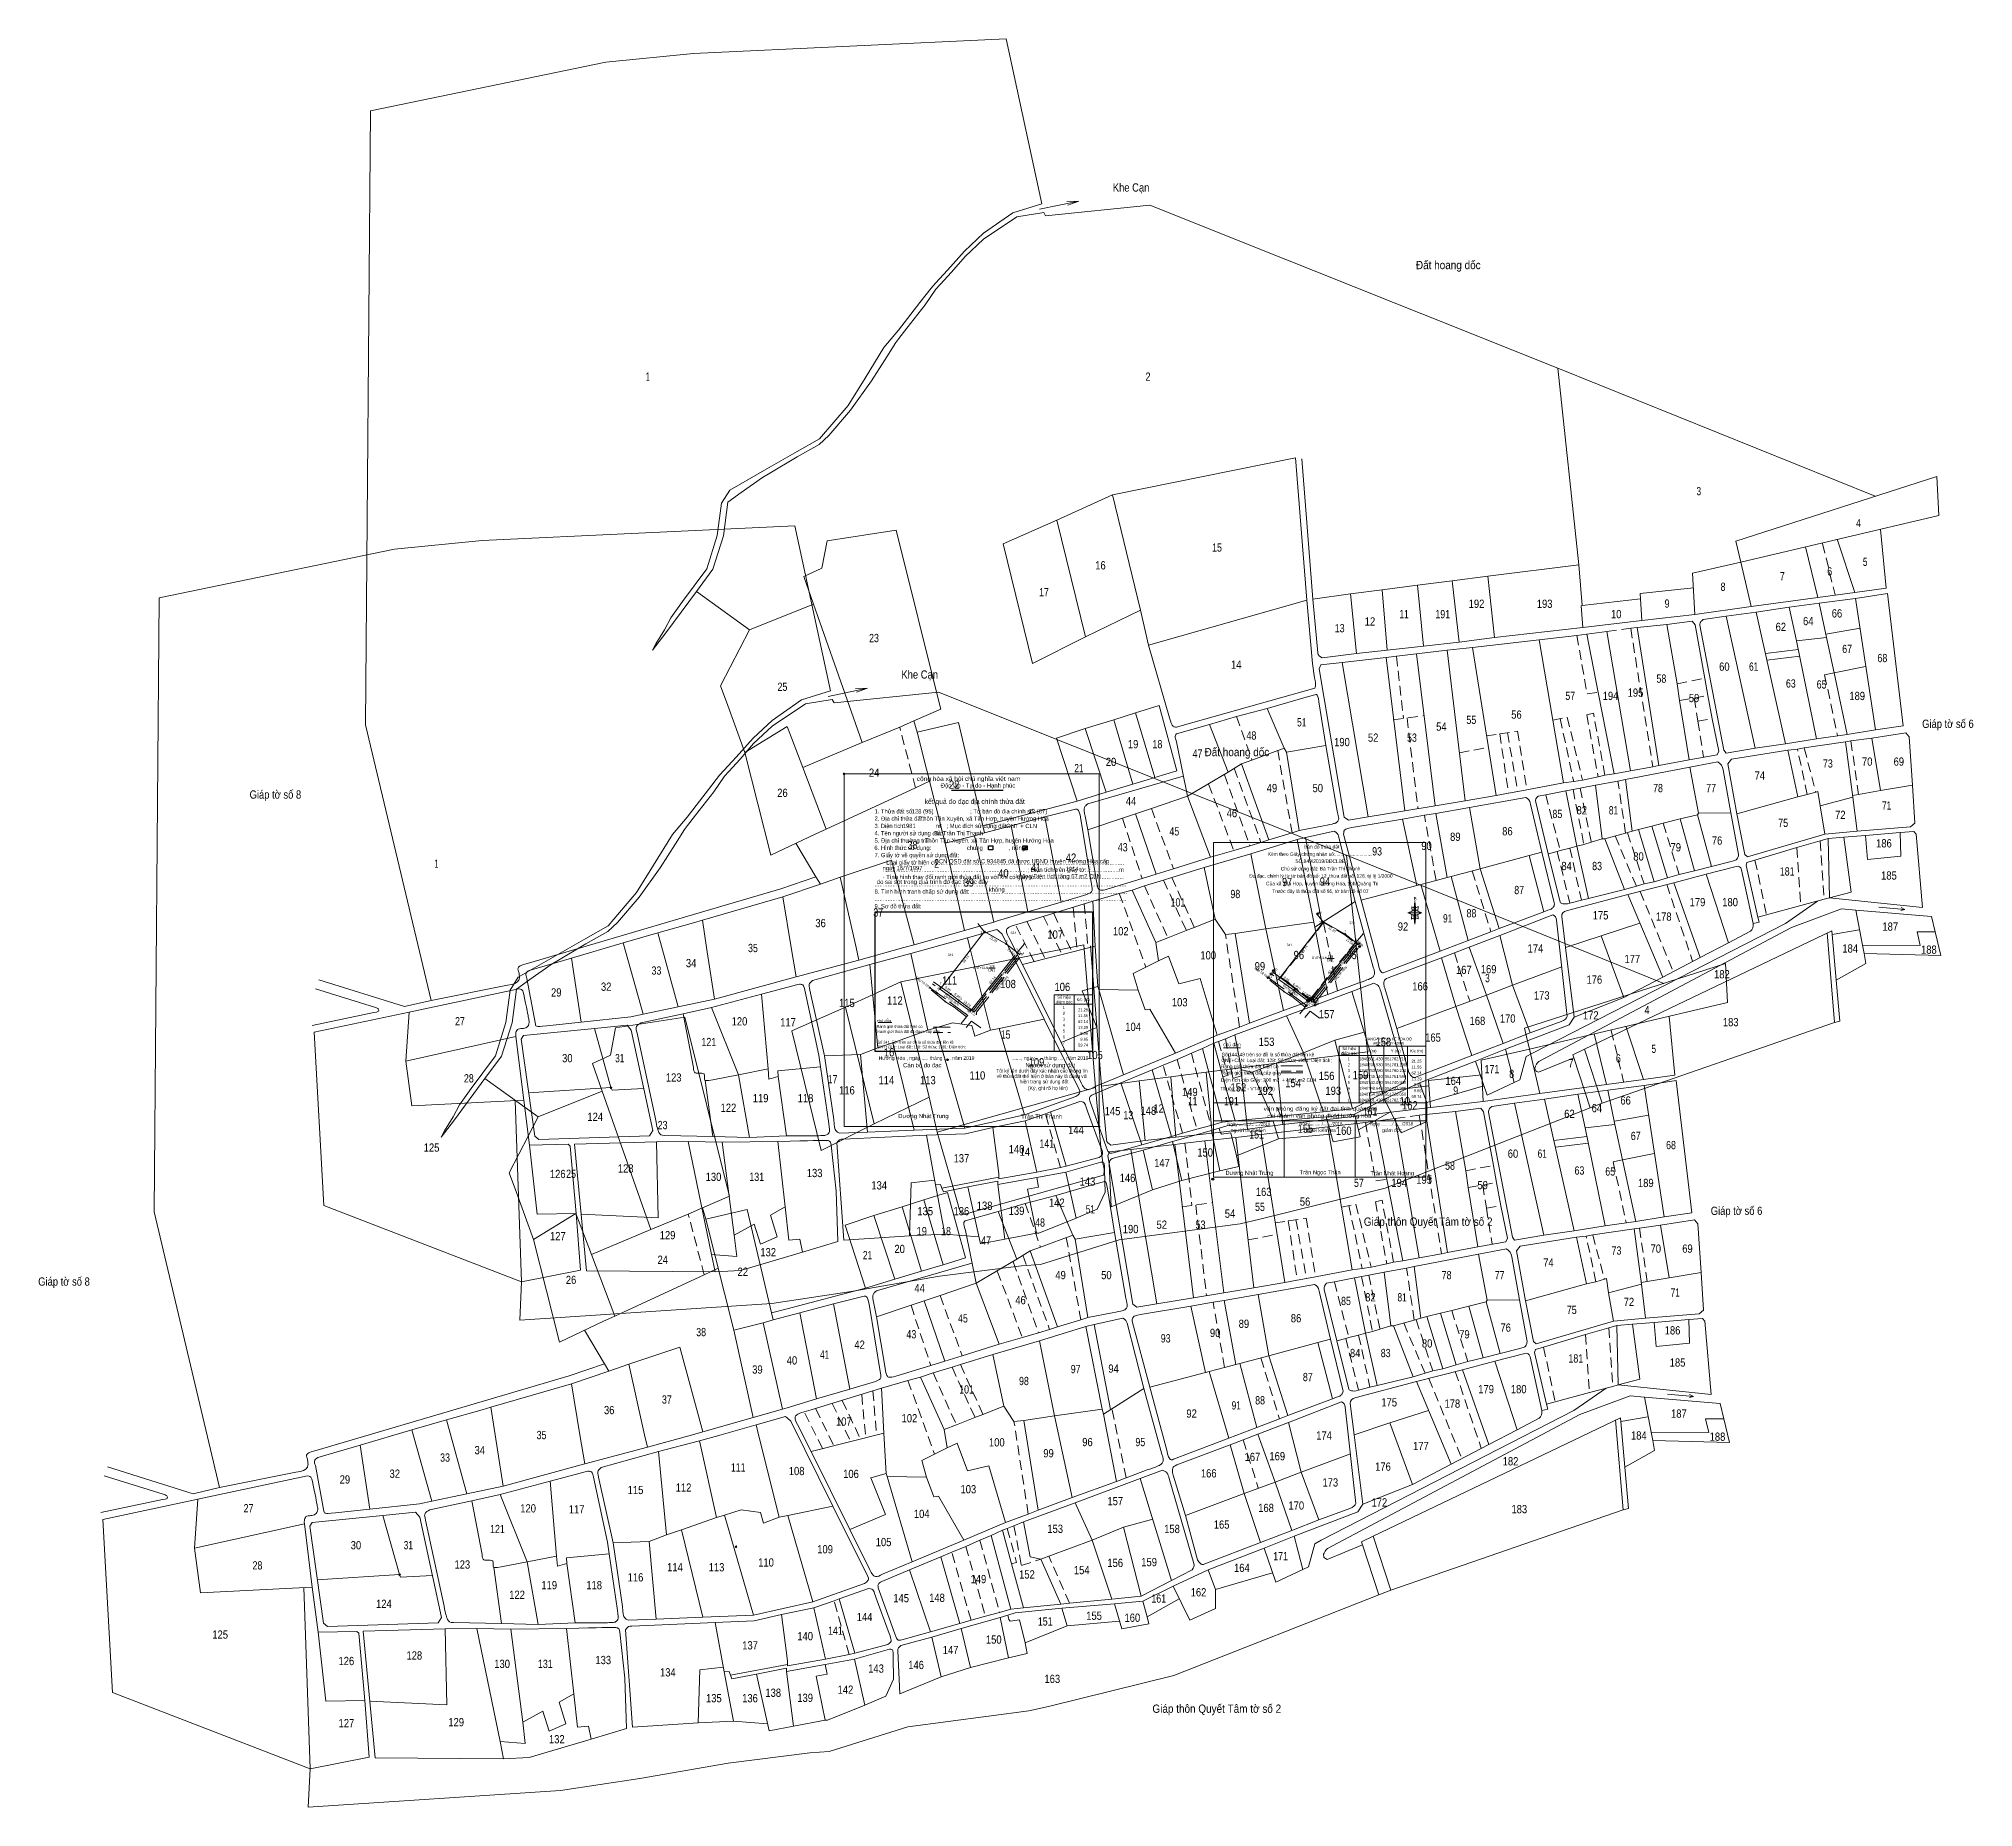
# Model space of a CAD drawing. Header units: metres. Extents: x 550675 to 552313, y 1840051 to 1841549.
import ezdxf
from ezdxf.enums import TextEntityAlignment as Align

# ---------------------------------------------------------------- set-up
doc = ezdxf.new("R2010")
doc.units = ezdxf.units.M
doc.header["$LTSCALE"] = 2.8
doc.header["$PDMODE"] = 32
doc.header["$PDSIZE"] = 1.4
for name, pattern in [('DOT_DASHED', [7.7, 5, -1.2, 0.3, -1.2]), ('DOTTED', [1.5, 0.3, -1.2]), ('LONG_DASHED', [7.5, 6, -1.5]), ('MEDIUM_DASHED', [4.5, 3, -1.5])]:
    doc.linetypes.add(name, pattern=pattern)
for name, color, linetype, lineweight in [('1', 7, 'Continuous', 13), ('10', 7, 'Continuous', 13), ('17', 7, 'Continuous', 13), ('2', 7, 'Continuous', 13), ('23', 7, 'Continuous', 13), ('25', 7, 'Continuous', 13), ('32', 7, 'LONG_DASHED', 13), ('5', 7, 'Continuous', 13), ('6', 7, 'Continuous', 13), ('63', 7, 'Continuous', 13)]:
    doc.layers.add(name, color=color, linetype=linetype, lineweight=lineweight)
doc.layers.add('12', color=7, linetype='Continuous')
doc.layers.add('7', color=7, linetype='Continuous')

msp = doc.modelspace()

# ---------------------------------------------------------------- texts
at = {"layer": '1'}
for s, width, p in [('524', 0.85, (551500.155, 1840791.08)), ('524', 0.85, (551786.975, 1840799.44)), ('341', 0.8, (551447.035, 1840772.46)), ('341', 0.8, (551733.855, 1840780.82)), ('ONT+CLN', 0.95, (551472.53, 1840761.49)), ('1981', 0.8, (551481.7, 1840759.51)), ('128', 0.85, (551481.98, 1840762.71)), ('ONT+CLN', 0.95, (551759.35, 1840769.85)), ('1981', 0.8, (551768.52, 1840767.87)), ('128', 0.85, (551768.8, 1840771.07))]:
    msp.add_text(s, height=2, dxfattribs=dict(at, width=width)).set_placement(p, align=Align.CENTER)
for s, height, width, p in [('BẢNG THỐNG KÊ TOẠ ĐỘ ', 2.3, 0.95, (551798.23, 1840700.98)), ('(HỆ TOẠ ĐỘ VN-2000)', 1.86, 0.9, (551804.63, 1840697.74))]:
    msp.add_text(s, height=height, dxfattribs=dict(at, width=width)).set_placement(p)
at = {"layer": '12'}
for s, height, width, p in [('32', 0.2, 1.25, (551757.91, 1840808.29)), ('32', 1.8, 1.25, (551757.91, 1840808.29)), ('33', 0.2, 1.3, (551791.27, 1840782.7)), ('33', 1.8, 1.25, (551791.27, 1840782.7)), ('34', 0.2, 1.3, (551793.31, 1840780.44)), ('34', 1.8, 1.25, (551793.31, 1840780.44)), ('30', 0.2, 1.25, (551718.41, 1840757.32)), ('30', 1.8, 1.25, (551718.41, 1840757.32)), ('29', 0.2, 1.3, (551720.46, 1840760.11)), ('29', 1.8, 1.25, (551720.46, 1840760.11)), ('31', 0.2, 1.25, (551715.91, 1840754.22)), ('31', 1.8, 1.25, (551715.91, 1840754.22)), ('27', 1.8, 1.25, (551735.56, 1840740.1)), ('28', 0.2, 1.25, (551737.82, 1840743.43)), ('28', 1.8, 1.25, (551737.82, 1840743.43)), ('27', 0.2, 1.25, (551735.56, 1840740.1)), ('26', 0.2, 1.3, (551748.33, 1840730.52)), ('26', 1.8, 1.25, (551748.33, 1840730.52)), ('24', 0.2, 1.25, (551748.79, 1840737.76)), ('24', 1.8, 1.25, (551748.79, 1840737.76)), ('25', 0.2, 1.25, (551749.36, 1840734.82)), ('25', 1.8, 1.25, (551749.36, 1840734.82)), ('22', 0.2, 1.25, (551750.91, 1840734.81)), ('22', 1.8, 1.25, (551750.91, 1840734.81)), ('23', 0.2, 1.25, (551751.89, 1840736.85)), ('23', 1.8, 1.25, (551751.89, 1840736.85)), ('21', 0.2, 1.3, (551753.53, 1840735.62)), ('21', 1.8, 1.25, (551753.53, 1840735.62)), ('19', 0.2, 1.25, (551755.7, 1840730.87)), ('20', 0.2, 1.3, (551755.76, 1840733.16)), ('20', 1.8, 1.25, (551755.76, 1840733.16)), ('19', 1.8, 1.25, (551755.7, 1840730.87))]:
    msp.add_text(s, height=height, dxfattribs=dict(at, width=width)).set_placement(p)
at = {"layer": '2'}
for s, height, width, p in [('cộng hòa xã hội chủ nghĩa việt nam', 3.606, 1.15, (551418.42, 1840920.8)), ('2. Địa chỉ thửa đất:', 3.606, 0.9, (551382.65, 1840887.01)), ('1. Thửa đất số:', 3.606, 0.85, (551382.65, 1840893.2)), ('128 (95)', 3.61, 0.9, (551414.1, 1840893.2)), ('Thôn Tân Xuyên, xã Tân Hợp, huyện Hướng Hóa', 3.606, 0.9, (551420.87, 1840887.01)), ('; Tờ bản đồ địa chính số:', 3.606, 0.9, (551463.55, 1840893.2)), ('12 (07)', 3.61, 0.9, (551513.18, 1840893.24)), ('4. Tên người sử dụng đất:', 3.606, 0.85, (551382.65, 1840874.65)), ('3. Diện tích:', 3.606, 0.8, (551382.65, 1840880.83)), ('5. Địa chỉ thường trú:', 3.606, 0.9, (551382.65, 1840868.47)), ('1981', 3.61, 0.8, (551406.65, 1840880.86)), ('Thôn Tân Xuyên, xã Tân Hợp, huyện Hướng Hóa', 3.606, 0.9, (551425.22, 1840868.47)), ('Bà Trần Thị Thanh', 3.61, 0.9, (551433.08, 1840874.68)), ('m', 3.606, 0.8, (551434.63, 1840880.83)), ('2', 2.06, 0.8, (551437.87, 1840882.28)), ('; Mục đích sử dụng đất:', 3.606, 0.9, (551443.57, 1840880.83)), ('ONT + CLN', 3.606, 0.95, (551494.13, 1840880.8)), ('6. Hình thức sử dụng:', 3.606, 0.9, (551382.45, 1840862.28)), ('7. Giấy tờ về quyền sử dụng đất:', 3.606, 0.85, (551382.65, 1840856.11)), ('chung                , riêng', 3.606, 0.9, (551460.8, 1840862.28)), ('     - Loại giấy tờ hiện có:..................................................................................................................', 3.606, 0.9, (551382.65, 1840849.92)), ('     - Tình hình thay đổi ranh giới thửa đất so với khi có giấy tờ:......................................................', 3.606, 0.9, (551382.65, 1840837.56)), ('     .........................................................................................; Diện tích trên giấy tờ:....................m', 3.606, 0.9, (551382.65, 1840843.74)), ('ngày 16/7/1997', 3.61, 0.85, (551389.42, 1840845.15)), ('GCN QSD đất số C 934845 đã được UBND huyện Hướng Hóa cấp', 3.61, 0.9, (551433.28, 1840850.9)), ('không Diện tích tăng 67 m2 CLN', 3.61, 0.9, (551502.32, 1840838.22)), ('1914', 3.61, 0.85, (551544.5, 1840844.45)), ('2', 2.06, 0.8, (551564.18, 1840846.01)), ('8. Tình hình tranh chấp sử dụng đất: ................................................................................................', 3.606, 0.9, (551382.65, 1840825.2)), ('...........................................................................................................................................................', 3.606, 0.9, (551382.65, 1840831.38)), ('do sai sót trong quá trình đo đạc trước đây', 3.61, 0.9, (551384.66, 1840833.52)), ('không', 3.606, 0.9, (551479.34, 1840826.9)), ('9. Sơ đồ thửa đất:', 3.606, 0.85, (551382.65, 1840812.84)), ('...........................................................................................................................................................', 3.606, 0.9, (551382.65, 1840819.02)), ('Hướng Hóa , ngày ..... tháng ..... năm 2019', 3.088, 0.9, (551386.18, 1840684.47)), ('......., ngày ..... tháng ..... năm 2019', 3.088, 0.85, (551498.65, 1840684.47)), ('(Ký, ghi rõ họ tên)', 3.091, 0.9, (551512.54, 1840659.02)), ('Dương Nhật Trung', 3.61, 1.05, (551402.64, 1840635.12)), ('Trần Thị Thanh', 3.61, 1.05, (551506.91, 1840634.59))]:
    msp.add_text(s, height=height, dxfattribs=dict(at, width=width)).set_placement(p)
for s, height, p in [('kết quả đo đạc địa chính thửa đất', 4.121, (551467.46, 1840901.33)), ('.', 1.03, (551572.82, 1840627.39))]:
    msp.add_text(s, height=height, dxfattribs=at).set_placement(p, align=Align.CENTER)
for s, p in [('Độc lập - Tự do - Hạnh phúc', (551438.69, 1840915.12)), ('Cán bộ đo đạc', (551406.86, 1840678.16)), ('Người sử dụng đất', (551510.4, 1840678.16))]:
    msp.add_text(s, height=3.606, dxfattribs=at).set_placement(p)
at = {"layer": '2', "width": 0.9}
for s, p in [('Tôi ký tên dưới đây xác nhận các thông tin', (551524.445, 1840673.75)), ('về thửa đất thể hiện ở bản này là đúng vói', (551524.47, 1840669.2)), ('hiện trạng sử dụng đất', (551526.295, 1840664.64))]:
    msp.add_text(s, height=2.979, dxfattribs=at).set_placement(p, align=Align.CENTER)
at = {"layer": '25'}
for s, width, p in [('Khe Cạn', 0.85, (551599.89, 1841419.94)), ('Đất hoang dốc', 0.9, (551868.525, 1841354.25)), ('1', 0.65, (551190.59, 1841259.73)), ('2', 0.8, (551614.24, 1841259.73)), ('3', 0.75, (552080.68, 1841162.77)), ('4', 0.8, (552215.88, 1841135.74)), ('15', 0.8, (551672.64, 1841114.96)), ('16', 0.85, (551573.955, 1841099.91)), ('6', 0.8, (552191.54, 1841094.76)), ('5', 0.75, (552221.575, 1841102.89)), ('8', 0.8, (552101.195, 1841081.75)), ('7', 0.8, (552151.385, 1841090.7)), ('17', 0.8, (551526.11, 1841077.12)), ('192', 0.85, (551892.435, 1841067.33)), ('193', 0.85, (551950.115, 1841067.33)), ('9', 0.8, (552053.795, 1841067.52)), ('13', 0.8, (551776.545, 1841046.66)), ('12', 0.85, (551802.205, 1841052.36)), ('11', 0.75, (551831.085, 1841058.57)), ('191', 0.8, (551863.835, 1841058.57)), ('10', 0.85, (552010.735, 1841058.57)), ('62', 0.85, (552150.135, 1841047.78)), ('64', 0.85, (552173.375, 1841052.66)), ('66', 0.85, (552197.675, 1841059.17)), ('23', 0.8, (551382.165, 1841038.29)), ('67', 0.8, (552206.27, 1841029.08)), ('14', 0.85, (551688.955, 1841015.76)), ('60', 0.85, (552102.315, 1841014.08)), ('61', 0.75, (552127.125, 1841014.08)), ('68', 0.8, (552236.14, 1841021.36)), ('25', 0.8, (551304.64, 1840997.02)), ('Khe Cạn', 0.85, (551420.88, 1841007.4)), ('58', 0.8, (552048.98, 1841003.91)), ('63', 0.8, (552158.605, 1840999.81)), ('65', 0.8, (552184.66, 1840998.99)), ('57', 0.8, (551971.81, 1840989.34)), ('194', 0.85, (552005.935, 1840989.34)), ('195', 0.85, (552027.07, 1840992.07)), ('59', 0.85, (552076.67, 1840987.45)), ('189', 0.85, (552214.8, 1840989.25)), ('51', 0.75, (551744.405, 1840966.93)), ('54', 0.85, (551862.665, 1840963.27)), ('55', 0.8, (551888.05, 1840969.01)), ('56', 0.85, (551926.245, 1840973.48)), ('Giáp tờ số 6', 0.85, (552291.64, 1840965.66)), ('19', 0.85, (551601.6, 1840948.43)), ('18', 0.8, (551622.19, 1840948.43)), ('48', 0.8, (551701.81, 1840955.75)), ('190', 0.85, (551778.485, 1840950.19)), ('52', 0.85, (551804.895, 1840953.92)), ('53', 0.8, (551837.735, 1840953.92)), ('20', 0.85, (551582.915, 1840933.38)), ('47', 0.8, (551656.1, 1840940.4)), ('Đất hoang dốc', 0.9, (551689.515, 1840941.71)), ('73', 0.8, (552189.975, 1840932.03)), ('70', 0.85, (552223.265, 1840933.63)), ('69', 0.85, (552250.08, 1840933.63)), ('24', 0.85, (551382.315, 1840924.23)), ('22', 0.85, (551450.065, 1840914.07)), ('21', 0.75, (551555.725, 1840928.1)), ('74', 0.85, (552132.345, 1840921.84)), ('Giáp tờ số 8', 0.85, (550875.255, 1840905.74)), ('26', 0.85, (551304.655, 1840907.16)), ('44', 0.85, (551599.845, 1840900.14)), ('49', 0.85, (551719.2, 1840911.22)), ('50', 0.85, (551757.995, 1840911.22)), ('78', 0.8, (552046.1, 1840911.22)), ('77', 0.8, (552091.06, 1840911.22)), ('46', 0.85, (551685.275, 1840889.98)), ('85', 0.8, (551960.89, 1840889.3)), ('82', 0.85, (551981.585, 1840892.39)), ('81', 0.75, (552008.395, 1840892.39)), ('75', 0.8, (552152.1, 1840881.71)), ('72', 0.85, (552200.505, 1840888.5)), ('71', 0.75, (552239.745, 1840896.43)), ('45', 0.8, (551636.5, 1840874.57)), ('89', 0.85, (551874.46, 1840869.97)), ('86', 0.85, (551918.605, 1840874.65)), ('76', 0.85, (552096.125, 1840866.74)), ('38', 0.8, (551414.82, 1840862.94)), ('42', 0.85, (551548.985, 1840852.27)), ('43', 0.8, (551592.815, 1840861.09)), ('93', 0.8, (551808.205, 1840857.63)), ('90', 0.85, (551850.085, 1840862.24)), ('80', 0.85, (552029.615, 1840853.3)), ('79', 0.85, (552061.19, 1840861.05)), ('186', 0.85, (552237.455, 1840864.41)), ('1', 0.65, (551011.58, 1840847.19)), ('2', 0.8, (551435.23, 1840847.19)), ('40', 0.85, (551491.715, 1840838.95)), ('41', 0.75, (551519.365, 1840843.83)), ('94', 0.85, (551764.075, 1840832.01)), ('84', 0.85, (551968.665, 1840845.19)), ('83', 0.8, (551994.515, 1840845.19)), ('181', 0.8, (552155.535, 1840840.61)), ('185', 0.85, (552241.7, 1840837.16)), ('39', 0.85, (551462.47, 1840831.22)), ('98', 0.8, (551688.17, 1840821.5)), ('97', 0.8, (551731.98, 1840831.61)), ('87', 0.8, (551928.55, 1840824.84)), ('37', 0.8, (551385.76, 1840805.81)), ('101', 0.8, (551639.565, 1840814.37)), ('91', 0.75, (551867.985, 1840800.85)), ('88', 0.8, (551888.15, 1840805.15)), ('175', 0.85, (551997.48, 1840803.44)), ('178', 0.85, (552050.94, 1840802.34)), ('179', 0.85, (552079.55, 1840814.59)), ('180', 0.85, (552107.175, 1840814.59)), ('36', 0.85, (551336.945, 1840796.87)), ('107', 0.85, (551535.65, 1840787.16)), ('102', 0.85, (551591.185, 1840789.97)), ('92', 0.85, (551830.165, 1840793.93)), ('187', 0.85, (552242.8, 1840793.86)), ('35', 0.8, (551279.66, 1840775.72)), ('100', 0.85, (551665.195, 1840769.54)), ('96', 0.85, (551741.975, 1840769.8)), ('95', 0.8, (551786.73, 1840769.8)), ('174', 0.85, (551942.315, 1840775.39)), ('177', 0.85, (552024.37, 1840766.44)), ('184', 0.85, (552208.885, 1840775.36)), ('188', 0.85, (552275.51, 1840774.34)), ('33', 0.8, (551197.935, 1840756.65)), ('34', 0.85, (551227.345, 1840762.91)), ('99', 0.85, (551709, 1840760.29)), ('167', 0.85, (551881.66, 1840757.2)), ('169', 0.85, (551902.7, 1840757.78)), ('3', 0.75, (551901.67, 1840750.23)), ('182', 0.85, (552100.245, 1840753.5)), ('29', 0.85, (551113.12, 1840738.11)), ('32', 0.85, (551155.365, 1840742.99)), ('111', 0.8, (551446.205, 1840748.3)), ('108', 0.85, (551495.68, 1840745.25)), ('106', 0.85, (551541.695, 1840742.81)), ('166', 0.85, (551844.655, 1840743.28)), ('173', 0.85, (551947.635, 1840735.6)), ('176', 0.85, (551992.215, 1840748.96)), ('115', 0.85, (551359.23, 1840729.19)), ('112', 0.85, (551399.865, 1840731.23)), ('103', 0.85, (551641.085, 1840729.8)), ('157', 0.85, (551765.54, 1840719.76)), ('172', 0.85, (551989.155, 1840718.68)), ('4', 0.8, (552036.87, 1840723.2)), ('27', 0.8, (551031.54, 1840713.72)), ('120', 0.85, (551268.275, 1840713.61)), ('117', 0.85, (551309.37, 1840712.8)), ('15', 0.8, (551493.63, 1840702.42)), ('104', 0.85, (551601.615, 1840708.95)), ('168', 0.85, (551893.21, 1840714)), ('170', 0.85, (551918.805, 1840716.01)), ('183', 0.85, (552107.695, 1840712.95)), ('121', 0.8, (551242.305, 1840696.13)), ('16', 0.85, (551394.945, 1840687.37)), ('105', 0.85, (551569.3, 1840685.08)), ('153', 0.85, (551714.625, 1840696.3)), ('158', 0.85, (551813.55, 1840696.18)), ('165', 0.85, (551855.58, 1840699.87)), ('5', 0.75, (552042.565, 1840690.35)), ('30', 0.85, (551122.465, 1840682.41)), ('31', 0.75, (551166.855, 1840682.41)), ('109', 0.85, (551519.77, 1840678.98)), ('159', 0.85, (551794.18, 1840668.12)), ('171', 0.8, (551905.495, 1840673.14)), ('8', 0.8, (551922.185, 1840669.21)), ('7', 0.8, (551972.375, 1840678.16)), ('6', 0.8, (552012.53, 1840682.22)), ('28', 0.8, (551039.07, 1840665.33)), ('123', 0.85, (551212.555, 1840666.04)), ('17', 0.8, (551347.1, 1840664.58)), ('116', 0.85, (551359.255, 1840655.19)), ('114', 0.85, (551392.635, 1840663.73)), ('113', 0.85, (551427.825, 1840663.73)), ('110', 0.85, (551469.745, 1840667.8)), ('149', 0.85, (551649.61, 1840653.74)), ('152', 0.85, (551690.725, 1840657.68)), ('192', 0.85, (551713.425, 1840654.79)), ('154', 0.85, (551737.105, 1840661.34)), ('156', 0.85, (551765.475, 1840667.43)), ('193', 0.85, (551771.105, 1840654.79)), ('164', 0.85, (551872.735, 1840663.22)), ('9', 0.8, (551874.785, 1840654.98)), ('122', 0.85, (551258.925, 1840640.43)), ('119', 0.85, (551286.15, 1840648.56)), ('118', 0.85, (551324.21, 1840648.56)), ('145', 0.85, (551584.19, 1840637.58)), ('148', 0.85, (551614.55, 1840637.89)), ('12', 0.85, (551623.195, 1840639.82)), ('11', 0.75, (551652.075, 1840646.03)), ('191', 0.8, (551684.825, 1840646.03)), ('161', 0.8, (551802.325, 1840637.22)), ('10', 0.85, (551831.725, 1840646.03)), ('162', 0.85, (551836.005, 1840642.51)), ('62', 0.85, (551971.125, 1840635.24)), ('64', 0.85, (551994.365, 1840640.12)), ('66', 0.85, (552018.665, 1840646.63)), ('124', 0.85, (551146.105, 1840632.72)), ('23', 0.8, (551203.155, 1840625.75)), ('144', 0.85, (551553.215, 1840621.58)), ('13', 0.8, (551597.535, 1840634.12)), ('155', 0.85, (551747.58, 1840622.71)), ('160', 0.85, (551779.965, 1840620.96)), ('125', 0.85, (551007.5, 1840606.7)), ('140', 0.85, (551502.905, 1840605.36)), ('14', 0.85, (551509.945, 1840603.22)), ('141', 0.8, (551528.515, 1840610.03)), ('150', 0.85, (551662.615, 1840602.51)), ('151', 0.8, (551706.195, 1840617.83)), ('67', 0.8, (552027.26, 1840616.54)), ('68', 0.8, (552057.13, 1840608.82)), ('128', 0.85, (551171.91, 1840589.01)), ('137', 0.85, (551456.25, 1840597.6)), ('147', 0.85, (551626.06, 1840593.62)), ('58', 0.8, (551869.97, 1840591.37)), ('60', 0.85, (551923.305, 1840601.54)), ('61', 0.75, (551948.115, 1840601.54)), ('63', 0.8, (551979.595, 1840587.27)), ('65', 0.8, (552005.65, 1840586.45)), ('126', 0.85, (551114.355, 1840584.33)), ('25', 0.8, (551125.63, 1840584.48)), ('130', 0.85, (551246.275, 1840581.89)), ('131', 0.8, (551282.855, 1840581.89)), ('133', 0.85, (551331.905, 1840585.14)), ('134', 0.85, (551386.605, 1840574.71)), ('143', 0.85, (551562.945, 1840577.91)), ('146', 0.85, (551596.865, 1840580.96)), ('57', 0.8, (551792.8, 1840576.8)), ('194', 0.85, (551826.925, 1840576.8)), ('195', 0.85, (551848.06, 1840579.53)), ('59', 0.85, (551897.66, 1840574.91)), ('189', 0.85, (552035.79, 1840576.71)), ('138', 0.85, (551475.86, 1840557.44)), ('142', 0.85, (551537.015, 1840560.02)), ('51', 0.75, (551565.395, 1840554.39)), ('55', 0.8, (551709.04, 1840556.47)), ('163', 0.85, (551712.185, 1840569.17)), ('56', 0.85, (551747.235, 1840560.94)), ('Giáp tờ số 6', 0.85, (552112.63, 1840553.12)), ('135', 0.85, (551425.57, 1840552.83)), ('136', 0.85, (551456.185, 1840552.83)), ('139', 0.85, (551502.9, 1840553.11)), ('48', 0.8, (551522.8, 1840543.21)), ('190', 0.85, (551599.475, 1840537.65)), ('52', 0.85, (551625.885, 1840541.38)), ('53', 0.8, (551658.725, 1840541.38)), ('54', 0.85, (551683.655, 1840550.73)), ('Giáp thôn Quyết Tâm tờ số 2', 0.9, (551851.49, 1840543.93)), ('127', 0.85, (551114.42, 1840531.68)), ('129', 0.85, (551207.37, 1840532.49)), ('20', 0.85, (551403.905, 1840520.84)), ('19', 0.85, (551422.59, 1840535.89)), ('18', 0.8, (551443.18, 1840535.89)), ('47', 0.8, (551477.09, 1840527.86)), ('70', 0.85, (552044.255, 1840521.09)), ('69', 0.85, (552071.07, 1840521.09)), ('24', 0.85, (551203.305, 1840511.69)), ('132', 0.85, (551292.575, 1840518.05)), ('21', 0.75, (551376.715, 1840515.56)), ('74', 0.85, (551953.335, 1840509.3)), ('73', 0.8, (552010.965, 1840519.49)), ('Giáp tờ số 8', 0.85, (550696.245, 1840493.2)), ('26', 0.85, (551125.645, 1840494.62)), ('22', 0.85, (551271.055, 1840501.53)), ('49', 0.85, (551540.19, 1840498.68)), ('50', 0.85, (551578.985, 1840498.68)), ('78', 0.8, (551867.09, 1840498.68)), ('77', 0.8, (551912.05, 1840498.68)), ('44', 0.85, (551420.835, 1840487.6)), ('46', 0.85, (551506.265, 1840477.44)), ('85', 0.8, (551781.88, 1840476.76)), ('82', 0.85, (551802.575, 1840479.85)), ('81', 0.75, (551829.385, 1840479.85)), ('72', 0.85, (552021.495, 1840475.96)), ('71', 0.75, (552060.735, 1840483.89)), ('45', 0.8, (551457.49, 1840462.03)), ('89', 0.85, (551695.45, 1840457.43)), ('86', 0.85, (551739.595, 1840462.11)), ('75', 0.8, (551973.09, 1840469.17)), ('38', 0.8, (551235.81, 1840450.4)), ('42', 0.85, (551369.975, 1840439.73)), ('43', 0.8, (551413.805, 1840448.55)), ('93', 0.8, (551629.195, 1840445.09)), ('90', 0.85, (551671.075, 1840449.7)), ('80', 0.85, (551850.605, 1840440.76)), ('79', 0.85, (551882.18, 1840448.51)), ('76', 0.85, (551917.115, 1840454.2)), ('186', 0.85, (552058.445, 1840451.87)), ('40', 0.85, (551312.705, 1840426.41)), ('41', 0.75, (551340.355, 1840431.29)), ('84', 0.85, (551789.655, 1840432.65)), ('83', 0.8, (551815.505, 1840432.65)), ('181', 0.8, (551976.525, 1840428.07)), ('185', 0.85, (552062.69, 1840424.62)), ('39', 0.85, (551283.46, 1840418.68)), ('98', 0.8, (551509.16, 1840408.96)), ('97', 0.8, (551552.97, 1840419.07)), ('94', 0.85, (551585.065, 1840419.47)), ('87', 0.8, (551749.54, 1840412.3)), ('37', 0.8, (551206.75, 1840393.27)), ('101', 0.8, (551460.555, 1840401.83)), ('88', 0.8, (551709.14, 1840392.61)), ('175', 0.85, (551818.47, 1840390.9)), ('178', 0.85, (551871.93, 1840389.8)), ('179', 0.85, (551900.54, 1840402.05)), ('180', 0.85, (551928.165, 1840402.05)), ('36', 0.85, (551157.935, 1840384.33)), ('107', 0.85, (551356.64, 1840374.62)), ('102', 0.85, (551412.175, 1840377.43)), ('92', 0.85, (551651.155, 1840381.39)), ('91', 0.75, (551688.975, 1840388.31)), ('187', 0.85, (552063.79, 1840381.32)), ('35', 0.8, (551100.65, 1840363.18)), ('100', 0.85, (551486.185, 1840357)), ('96', 0.85, (551562.965, 1840357.26)), ('95', 0.8, (551607.72, 1840357.26)), ('174', 0.85, (551763.305, 1840362.85)), ('184', 0.85, (552029.875, 1840362.82)), ('188', 0.85, (552096.5, 1840361.8)), ('33', 0.8, (551018.925, 1840344.11)), ('34', 0.85, (551048.335, 1840350.37)), ('99', 0.85, (551529.99, 1840347.75)), ('167', 0.85, (551702.65, 1840344.66)), ('169', 0.85, (551723.69, 1840345.24)), ('177', 0.85, (551845.36, 1840353.9)), ('182', 0.85, (551921.235, 1840340.96)), ('29', 0.85, (550934.11, 1840325.57)), ('32', 0.85, (550976.355, 1840330.45)), ('111', 0.8, (551267.195, 1840335.76)), ('108', 0.85, (551316.67, 1840332.71)), ('106', 0.85, (551362.685, 1840330.27)), ('166', 0.85, (551665.645, 1840330.74)), ('176', 0.85, (551813.205, 1840336.42)), ('115', 0.85, (551180.22, 1840316.65)), ('112', 0.85, (551220.855, 1840318.69)), ('103', 0.85, (551462.075, 1840317.26)), ('173', 0.85, (551768.625, 1840323.06)), ('27', 0.8, (550852.53, 1840301.18)), ('120', 0.85, (551089.265, 1840301.07)), ('117', 0.85, (551130.36, 1840300.26)), ('104', 0.85, (551422.605, 1840296.41)), ('157', 0.85, (551586.53, 1840307.22)), ('168', 0.85, (551714.2, 1840301.46)), ('170', 0.85, (551739.795, 1840303.47)), ('172', 0.85, (551810.145, 1840306.14)), ('183', 0.85, (551928.685, 1840300.41)), ('121', 0.8, (551063.295, 1840283.59)), ('153', 0.85, (551535.615, 1840283.76)), ('158', 0.85, (551634.54, 1840283.64)), ('165', 0.85, (551676.57, 1840287.33)), ('30', 0.85, (550943.455, 1840269.87)), ('31', 0.75, (550987.845, 1840269.87)), ('109', 0.85, (551340.76, 1840266.44)), ('105', 0.85, (551390.29, 1840272.54)), ('171', 0.8, (551726.485, 1840260.6)), ('28', 0.8, (550860.06, 1840252.79)), ('123', 0.85, (551033.545, 1840253.5)), ('116', 0.85, (551180.245, 1840242.65)), ('114', 0.85, (551213.625, 1840251.19)), ('113', 0.85, (551248.815, 1840251.19)), ('110', 0.85, (551290.735, 1840255.26)), ('152', 0.85, (551511.715, 1840245.14)), ('154', 0.85, (551558.095, 1840248.8)), ('156', 0.85, (551586.465, 1840254.89)), ('159', 0.85, (551615.17, 1840255.58)), ('164', 0.85, (551693.725, 1840250.68)), ('122', 0.85, (551079.915, 1840227.89)), ('119', 0.85, (551107.14, 1840236.02)), ('118', 0.85, (551145.2, 1840236.02)), ('149', 0.85, (551470.6, 1840241.2)), ('162', 0.85, (551656.995, 1840229.97)), ('124', 0.85, (550967.095, 1840220.18)), ('145', 0.85, (551405.18, 1840225.04)), ('148', 0.85, (551435.54, 1840225.35)), ('155', 0.85, (551568.57, 1840210.17)), ('161', 0.8, (551623.315, 1840224.68)), ('125', 0.85, (550828.49, 1840194.16)), ('141', 0.8, (551349.505, 1840197.49)), ('144', 0.85, (551374.205, 1840209.04)), ('151', 0.8, (551527.185, 1840205.29)), ('160', 0.85, (551600.955, 1840208.42)), ('128', 0.85, (550992.9, 1840176.47)), ('137', 0.85, (551277.24, 1840185.06)), ('140', 0.85, (551323.895, 1840192.82)), ('147', 0.85, (551447.05, 1840181.08)), ('150', 0.85, (551483.605, 1840189.97)), ('126', 0.85, (550935.345, 1840171.79)), ('130', 0.85, (551067.265, 1840169.35)), ('131', 0.8, (551103.845, 1840169.35)), ('133', 0.85, (551152.895, 1840172.6)), ('134', 0.85, (551207.595, 1840162.17)), ('143', 0.85, (551383.935, 1840165.37)), ('146', 0.85, (551417.855, 1840168.42)), ('138', 0.85, (551296.85, 1840144.9)), ('142', 0.85, (551358.005, 1840147.48)), ('163', 0.85, (551533.175, 1840156.63)), ('135', 0.85, (551246.56, 1840140.29)), ('136', 0.85, (551277.175, 1840140.29)), ('139', 0.85, (551323.89, 1840140.57)), ('Giáp thôn Quyết Tâm tờ số 2', 0.9, (551672.48, 1840131.39)), ('127', 0.85, (550935.41, 1840119.14)), ('129', 0.85, (551028.36, 1840119.95)), ('132', 0.85, (551113.565, 1840105.51))]:
    msp.add_text(s, height=7, dxfattribs=dict(at, width=width)).set_placement(p, align=Align.CENTER)
at = {"layer": '5'}
for s, height, width, p in [('Kèm theo Giấy chứng nhận số:...........................', 3, 0.9, (551759.63, 1840857.29)), ('bản đồ thửa đất', 3, 1.05, (551761.47, 1840863.51)), ('Đo đạc, chỉnh lý từ tờ bản đồ số: 12, thửa đất số: 128, tỷ lệ 1/2000 ', 3, 0.9, (551761.225, 1840838.75)), ('Chủ sử dụng đất: Bà Trần Thị Thanh', 3, 0.9, (551760.345, 1840844.89)), ('SỐ:849/2019/ĐĐCLBĐ', 3, 0.95, (551760.26, 1840851.31)), ('Của xã Tân Hợp, huyện Hướng Hóa, tỉnh Quảng Trị', 3, 0.9, (551761.815, 1840832.33)), ('Trước đây là thửa đất số 95, tờ bản đồ số 07', 3, 0.85, (551760.23, 1840825.86)), ('B', 2.755, 0.8, (551840.495, 1840819.55)), ('văn phòng đăng ký đất đai tỉnh quảng trị', 3.24, 1.25, (551760.37, 1840641.51)), ('Ngày ........./......./2018', 2.7, 0.9, (551699.575, 1840628.59)), ('chi nhánh văn phòng đkđđ hướng hóa', 3.24, 1.2, (551759.285, 1840635.43)), ('Ngày ........./......./2018', 2.7, 0.9, (551760.635, 1840629.11)), ('Ngày ........./......./2018', 2.7, 0.9, (551820.395, 1840629.01)), ('Dương Nhật Trung', 3.5, 0.9, (551700.15, 1840586.99)), ('Trần Ngọc Thân', 3.5, 0.9, (551760.03, 1840587.51)), ('Trần Nhật Hoàng', 3.5, 0.9, (551821.03, 1840586.73))]:
    msp.add_text(s, height=height, dxfattribs=dict(at, width=width)).set_placement(p, align=Align.CENTER)
for s, p in [('người thực hiện', (551699.095, 1840623.25)), ('người kiểm tra', (551759.805, 1840623.29)), ('giám đốc', (551820.9, 1840623.41))]:
    msp.add_text(s, height=3, dxfattribs=at).set_placement(p, align=Align.CENTER)
at = {"layer": '6'}
for s, height, width, p in [('Ranh giới thửa đất hiện có ', 2.4, 0.9, (551384.34, 1840711.53)), ('chú dẫn', 2.4, 1.05, (551384.68, 1840716.4)), ('Ranh giới thửa đất đã được cấp giấy', 2.4, 0.85, (551384.71, 1840707.23)), ('ONT+CLN: Loại đất; 128: Số thửa; 1981: Diện tích;', 2.4, 0.9, (551384.89, 1840694.25)), ('Số 341, 524 trên sơ đồ là số thửa đất liền kề', 2.4, 0.85, (551385.18, 1840698.2)), ('chú dẫn', 3, 1.05, (551677.79, 1840696.01)), ('Ranh giới thửa đất hiện có ', 3, 0.9, (551675.99, 1840677.41)), ('ONT+CLN: Loại đất; 128: Số thửa; 1981: Diện tích;', 3, 0.9, (551676.29, 1840682.55)), ('Ranh giới thửa đất cấp giấy', 3, 0.9, (551676.45, 1840672.03)), ('Số 144; 49 trên sơ đồ là số thửa đất liền kề', 3, 0.85, (551676.65, 1840687.49)), ('Thuộc: KV2 - VT4 (XMN)', 3, 0.95, (551675.57, 1840658.61)), ('Diện tích cấp Giấy: 300 m2  + 1681 m2 CLN', 3, 0.9, (551675.77, 1840665.95))]:
    msp.add_text(s, height=height, dxfattribs=dict(at, width=width)).set_placement(p)
at = {"layer": '63'}
for s, height, width, p in [(' 1', 2, 0.75, (551473.78, 1840791.71)), (' 1', 2, 0.75, (551760.6, 1840800.07)), (' 2', 2, 0.85, (551782.19, 1840792.1)), (' 2', 2, 0.85, (551495.37, 1840783.74)), (' 3', 2, 0.8, (551504.03, 1840776.85)), (' 3', 2, 0.8, (551790.85, 1840785.21)), (' 7', 2, 0.8, (551726.13, 1840756.44)), (' 7', 2, 0.8, (551439.31, 1840748.08)), (' 6', 2, 0.85, (551445.65, 1840738.93)), (' 6', 2, 0.85, (551732.47, 1840747.29)), (' 5', 2, 0.8, (551743.55, 1840743.84)), (' 5', 2, 0.8, (551456.73, 1840735.48)), (' 4', 2, 0.85, (551467.6, 1840725.78)), ('21.25', 2.5, 0.85, (551563.51, 1840725.66)), (' 4', 2, 0.85, (551754.42, 1840734.14)), ('62.14', 2.5, 0.85, (551563.51, 1840715.66)), ('11.56', 2.5, 0.85, (551563.51, 1840720.66)), ('13.29', 2.5, 0.85, (551563.51, 1840710.66)), ('8.96', 2.5, 0.85, (551563.51, 1840705.66)), ('59.74', 2.5, 0.85, (551563.51, 1840695.66)), ('9.65', 2.5, 0.85, (551563.51, 1840700.66)), ('21.25', 2.5, 0.85, (551845.89, 1840682.12)), ('11.56', 2.5, 0.85, (551845.89, 1840677.12)), ('62.14', 2.5, 0.85, (551845.89, 1840672.12)), ('13.29', 2.5, 0.85, (551845.89, 1840667.12)), ('8.96', 2.5, 0.85, (551845.89, 1840662.12)), ('9.65', 2.5, 0.85, (551845.89, 1840657.12)), ('59.74', 2.5, 0.85, (551845.89, 1840652.12))]:
    msp.add_text(s, height=height, dxfattribs=dict(at, width=width)).set_placement(p, align=Align.RIGHT)
for s, rotation, p in [('21.25', 330.396, (551769.606, 1840793.963)), ('21.25', 330.396, (551482.786, 1840785.603)), ('Tim đường thôn', 51.54, (551488.077, 1840751.668)), ('Mép bê tông', 324.3, (551710.331, 1840757.469)), ('Tim đường thôn', 51.54, (551774.897, 1840760.028)), ('Mép bê tông', 51.54, (551777.92, 1840757.003)), ('Mép bê tông', 324.3, (551423.511, 1840749.109)), ('Mép bê tông', 51.54, (551491.1, 1840748.643)), ('Đường thôn', 324.3, (551734.196, 1840742.587)), ('Đường thôn', 324.3, (551447.376, 1840734.227))]:
    msp.add_text(s, height=2, rotation=rotation, dxfattribs=at).set_placement(p, align=Align.CENTER)
for s, rotation, width, p in [('11.56', 321.782, 1.1, (551497.606, 1840775.479)), ('3.0', 320.887, 1.2, (551505.859, 1840773.97)), ('59.74', 52.146, 1.1, (551747.549, 1840777.446)), ('11.56', 321.782, 1.1, (551784.426, 1840783.839)), ('3.0', 320.887, 1.2, (551792.679, 1840782.33)), ('59.74', 52.146, 1.1, (551460.729, 1840769.086)), ('62.14', 51.507, 1.1, (551770.084, 1840759.838)), ('7.25', 54.38, 1.05, (551437.167, 1840743.393)), ('9.65', 324.4, 1.05, (551444.263, 1840743.834)), ('8.96', 321.749, 1.1, (551452.061, 1840738.113)), ('62.14', 51.507, 1.1, (551483.264, 1840751.478)), ('7.25', 54.38, 1.05, (551723.983, 1840751.748)), ('9.65', 324.4, 1.05, (551731.078, 1840752.198)), ('8.96', 321.749, 1.1, (551738.886, 1840746.469)), ('13.29', 323.259, 1.05, (551747.287, 1840739.603)), ('13.29', 323.259, 1.05, (551460.462, 1840731.246)), ('7.32', 53.271, 1.1, (551462.509, 1840724.277)), ('3.0', 321.489, 1.15, (551465.612, 1840722.88)), ('7.32', 53.271, 1.1, (551749.329, 1840732.637)), ('3.0', 321.489, 1.15, (551752.427, 1840731.244))]:
    msp.add_text(s, height=2, rotation=rotation, dxfattribs=dict(at, width=width)).set_placement(p, align=Align.CENTER)
for s, width, p in [('điểm góc', 0.9, (551543.21, 1840732.36)), ('Số hiệu', 0.85, (551543.21, 1840736.36)), (' 2', 0.85, (551542.51, 1840722.66)), (' 1', 0.75, (551542.505, 1840727.66)), ('K/c (m)', 0.95, (551559.31, 1840734.36)), (' 4', 0.85, (551542.505, 1840712.66)), (' 3', 0.8, (551542.51, 1840717.66)), (' 5', 0.8, (551542.51, 1840707.66)), (' 6', 0.85, (551542.51, 1840702.66)), (' 7', 0.8, (551542.51, 1840697.66)), (' 1', 0.75, (551542.505, 1840692.66)), ('điểm góc', 0.9, (551784.59, 1840688.82)), ('Số hiệu', 0.85, (551784.59, 1840692.82)), ('X (m)', 0.95, (551803.49, 1840690.82)), ('Y (m)', 0.95, (551823.985, 1840690.82)), ('K/c (m)', 0.95, (551841.69, 1840690.82)), (' 3', 0.8, (551783.89, 1840674.12)), (' 2', 0.85, (551783.89, 1840679.12)), (' 1', 0.75, (551783.885, 1840684.12)), ('1840801.430', 0.85, (551803.09, 1840684.12)), ('1840790.930', 0.85, (551803.09, 1840679.12)), ('1840783.780', 0.85, (551803.09, 1840674.12)), ('551762.710', 0.85, (551823.895, 1840684.12)), ('551781.190', 0.85, (551823.895, 1840679.12)), ('551790.270', 0.85, (551823.895, 1840674.12)), (' 4', 0.85, (551783.885, 1840669.12)), (' 5', 0.8, (551783.89, 1840664.12)), (' 6', 0.85, (551783.89, 1840659.12)), ('1840735.140', 0.85, (551803.09, 1840669.12)), ('1840743.090', 0.85, (551803.09, 1840664.12)), ('1840748.640', 0.85, (551803.09, 1840659.12)), ('551751.590', 0.85, (551823.895, 1840669.12)), ('551740.940', 0.85, (551823.895, 1840664.12)), ('551733.900', 0.85, (551823.895, 1840659.12)), (' 7', 0.8, (551783.89, 1840654.12)), (' 1', 0.75, (551783.885, 1840649.12)), ('1840754.260', 0.85, (551803.09, 1840654.12)), ('1840801.430', 0.85, (551803.09, 1840649.12)), ('551726.050', 0.85, (551823.895, 1840654.12)), ('551762.710', 0.85, (551823.895, 1840649.12))]:
    msp.add_text(s, height=2.5, dxfattribs=dict(at, width=width)).set_placement(p, align=Align.CENTER)

# ---------------------------------------------------------------- hatches: boundary and pattern name
at = {"layer": '5'}
for points in [[(551840.33, 1840808.95), (551840.33, 1840799.35), (551839.33, 1840807.15)], [(551840.33, 1840818.75), (551841.13, 1840810.95), (551840.33, 1840808.95)]]:
    msp.add_hatch(color=256, dxfattribs=at).paths.add_polyline_path(points)
at = {"layer": '63'}
for points in [[(551476.39, 1840793.07, 1), (551475.39, 1840793.07, 1)], [(551763.21, 1840801.43, 1), (551762.21, 1840801.43, 1)], [(551781.69, 1840790.93, 1), (551780.69, 1840790.93, 1)], [(551494.87, 1840782.57, 1), (551493.87, 1840782.57, 1)], [(551503.95, 1840775.42, 1), (551502.95, 1840775.42, 1)], [(551790.77, 1840783.78, 1), (551789.77, 1840783.78, 1)], [(551439.73, 1840745.9, 1), (551438.73, 1840745.9, 1)], [(551447.58, 1840740.28, 1), (551446.58, 1840740.28, 1)], [(551726.55, 1840754.26, 1), (551725.55, 1840754.26, 1)], [(551734.4, 1840748.64, 1), (551733.4, 1840748.64, 1)], [(551741.44, 1840743.09, 1), (551740.44, 1840743.09, 1)], [(551454.62, 1840734.73, 1), (551453.62, 1840734.73, 1)], [(551465.27, 1840726.78, 1), (551464.27, 1840726.78, 1)], [(551752.09, 1840735.14, 1), (551751.09, 1840735.14, 1)]]:
    msp.add_hatch(color=256, dxfattribs=at).paths.add_polyline_path(points)

# ---------------------------------------------------------------- linework, layer by layer
at = {"layer": '1'}
for p, q in [((551757.68, 1840807.25), (551756.86, 1840808.21)), ((551757.68, 1840807.25), (551762.35, 1840801.63)), ((551470.86, 1840798.89), (551470.04, 1840799.85)), ((551470.86, 1840798.89), (551475.53, 1840793.27))]:
    msp.add_line(p, q, dxfattribs=at)
for points in [[(551475.89, 1840793.07), (551494.37, 1840782.57), (551503.45, 1840775.42)], [(551762.71, 1840801.43), (551781.19, 1840790.93), (551790.27, 1840783.78)]]:
    msp.add_lwpolyline(points, dxfattribs=at)
at = {"layer": '1', "linetype": 'MEDIUM_DASHED'}
msp.add_lwpolyline([(551762.84, 1840800.78), (551780.91, 1840790.51), (551789.57, 1840783.7), (551751.5, 1840735.83), (551741.24, 1840743.49), (551734.2, 1840749.04), (551726.76, 1840754.36)], close=True, dxfattribs=at)
at = {"layer": '10'}
for p, q in [((551747.07, 1840720.24), (551751.6, 1840725.73)), ((551460.25, 1840711.88), (551464.78, 1840717.37))]:
    msp.add_line(p, q, dxfattribs=at)
for points in [[(551509.54, 1840782.84), (551503.45, 1840775.42), (551494.37, 1840782.57), (551475.53, 1840793.27)], [(551796.36, 1840791.2), (551790.27, 1840783.78), (551781.19, 1840790.93), (551762.35, 1840801.63)], [(551796, 1840791.56), (551796.36, 1840791.2), (551796.4, 1840791.25)], [(551509.18, 1840783.2), (551509.54, 1840782.84), (551509.58, 1840782.89)]]:
    msp.add_lwpolyline(points, dxfattribs=at)
at = {"layer": '17'}
for p, q in [((551385.73, 1840716.07), (551397.32, 1840716.07)), ((551678.19, 1840694.65), (551692.67, 1840694.65))]:
    msp.add_line(p, q, dxfattribs=at)
at = {"layer": '2', "lineweight": 25}
for p, q in [((551447.81, 1840913.01), (551491.49, 1840913.01)), ((551383.31, 1840809.98), (551567.21, 1840809.98)), ((551567.21, 1840809.98), (551567.21, 1840691.61))]:
    msp.add_line(p, q, dxfattribs=at)
at = {"layer": '2', "lineweight": 35}
for p, q in [((551508.73, 1840864.18), (551509.96, 1840862.58)), ((551509.96, 1840862.58), (551511.46, 1840865.26))]:
    msp.add_line(p, q, dxfattribs=at)
at = {"layer": '2'}
for p, q in [((551442.37, 1840733.9), (551430.58, 1840743.7)), ((551729.19, 1840742.26), (551717.4, 1840752.06)), ((551759.5, 1840719.84), (551751.6, 1840725.73)), ((551472.68, 1840711.48), (551464.78, 1840717.37))]:
    msp.add_line(p, q, dxfattribs=at)
at = {"layer": '2', "linetype": 'DOT_DASHED', "lineweight": 40}
for p, q in [((551729.6, 1840742.01), (551729.19, 1840742.26)), ((551442.78, 1840733.65), (551442.37, 1840733.9))]:
    msp.add_line(p, q, dxfattribs=at)
at = {"layer": '2'}
msp.add_lwpolyline([(551356.83, 1840926.71), (551572.84, 1840926.71), (551572.84, 1840627.94), (551356.83, 1840627.94)], close=True, dxfattribs=at)
at = {"layer": '2', "lineweight": 25}
for points in [[(551479.06, 1840865.77), (551482.77, 1840865.77), (551482.77, 1840862.31), (551479.06, 1840862.31)], [(551508.25, 1840865.77), (551511.96, 1840865.77), (551511.96, 1840862.31), (551508.25, 1840862.31)]]:
    msp.add_lwpolyline(points, close=True, dxfattribs=at)
msp.add_lwpolyline([(551567.21, 1840691.61), (551383.31, 1840691.61), (551383.31, 1840809.98)], dxfattribs=at)
at = {"layer": '2'}
for points in [[(551751.59, 1840735.14), (551740.94, 1840743.09), (551733.9, 1840748.64), (551719.53, 1840758.93)], [(551464.77, 1840726.78), (551454.12, 1840734.73), (551447.08, 1840740.28), (551432.71, 1840750.57)], [(551747.26, 1840729.23), (551736.88, 1840737.61), (551729.6, 1840742.01)], [(551460.44, 1840720.87), (551450.06, 1840729.25), (551442.78, 1840733.65)]]:
    msp.add_lwpolyline(points, dxfattribs=at)
for p in [(551356.83, 1840926.71), (551572.84, 1840627.94)]:
    msp.add_point(p, dxfattribs=at)
at = {"layer": '23'}
for p, q in [((551742.71, 1840723.56), (551747.26, 1840729.23)), ((551455.89, 1840715.2), (551460.44, 1840720.87))]:
    msp.add_line(p, q, dxfattribs=at)
at = {"layer": '25'}
for p, q in [((551494.17, 1841549.49), (551524.34, 1841409.52)), ((550955.79, 1841488.47), (551155.15, 1841529.54)), ((550951.62, 1840968.26), (550955.79, 1841488.47)), ((551503.11, 1841398.69), (551474.82, 1841379.73)), ((551503.11, 1841398.69), (551525.87, 1841402.16)), ((551555.64, 1841411.9), (551522.41, 1841404.94)), ((551545.57, 1841411.66), (551555.64, 1841411.9)), ((551546.26, 1841408.42), (551555.64, 1841411.9)), ((551615.81, 1841408.47), (551961.4, 1841270.41)), ((551420.97, 1841326.04), (551402.87, 1841302.48)), ((551425.44, 1841324.11), (551410.08, 1841304.2)), ((551402.87, 1841302.48), (551390.44, 1841287.85)), ((551410.08, 1841304.2), (551403.27, 1841295.46)), ((551390.44, 1841287.85), (551374.59, 1841261.94)), ((551392.98, 1841280.12), (551380.18, 1841259.6)), ((551961.4, 1841270.41), (551979.08, 1841103.74)), ((552230.14, 1841161.84), (551961.4, 1841270.41)), ((551374.59, 1841261.94), (551360.2, 1841238.68)), ((551360.2, 1841238.68), (551335.95, 1841210.52)), ((551317.22, 1841199.85), (551289.5, 1841183.99)), ((551335.95, 1841210.52), (551317.22, 1841199.85)), ((551335.7, 1841205.85), (551317.22, 1841195.17)), ((551344.07, 1841213.26), (551335.7, 1841205.85)), ((551289.5, 1841183.99), (551259.98, 1841167.18)), ((551584.03, 1841163.12), (551739.01, 1841194.55)), ((551744.55, 1841193.55), (551753.82, 1841074.7)), ((551259.98, 1841167.18), (551252.97, 1841156)), ((552112.14, 1841123.94), (552282.23, 1841178.53)), ((552282.23, 1841178.53), (552283.93, 1841145.65)), ((551252.97, 1841156), (551249.38, 1841128.67)), ((551258.36, 1841157.01), (551254.76, 1841128.26)), ((551269.71, 1841165.12), (551258.36, 1841157.01)), ((551537.05, 1841141.76), (551584.03, 1841163.12)), ((551584.03, 1841163.12), (551607.86, 1841065.44)), ((551315.16, 1841136.95), (551345.33, 1840996.98)), ((551491.65, 1841121.51), (551537.05, 1841141.76)), ((551561.26, 1841042.72), (551537.05, 1841141.76)), ((552116.25, 1841106.09), (552283.93, 1841145.65)), ((552239.48, 1841084.1), (552234.49, 1841133.82)), ((551249.38, 1841128.67), (551240.52, 1841100.35)), ((551254.76, 1841128.26), (551245.63, 1841100.03)), ((551342.42, 1841124.03), (551337.96, 1841100.97)), ((551342.42, 1841124.03), (551400.91, 1841133.17)), ((551516.5, 1841020.31), (551491.65, 1841121.51)), ((552116.25, 1841106.09), (552112.14, 1841123.94)), ((552181.4, 1841076.15), (552171.07, 1841118.95)), ((552212.71, 1841080.46), (552197.85, 1841125.53)), ((550776.78, 1841075.93), (550976.14, 1841117)), ((551902.09, 1841094.19), (551979.08, 1841103.74)), ((551982.03, 1841069.23), (551979.08, 1841103.74)), ((552116.25, 1841106.09), (552075.47, 1841096.73)), ((552124.93, 1841068.39), (552116.25, 1841106.09)), ((551245.63, 1841100.03), (551231.73, 1841081.09)), ((551322.73, 1841094.05), (551337.96, 1841100.97)), ((551322.73, 1841094.05), (551331.05, 1841070.42)), ((551812.65, 1841082.76), (551842.52, 1841086.67)), ((551842.52, 1841086.67), (551871.94, 1841090.15)), ((551871.94, 1841090.15), (551902.09, 1841094.19)), ((551871.94, 1841090.15), (551877.62, 1841038.36)), ((551902.09, 1841094.19), (551907.55, 1841042.17)), ((552077.17, 1841061.81), (552075.47, 1841096.73)), ((550772.61, 1840555.72), (550776.78, 1841075.93)), ((551231.73, 1841081.09), (551276.69, 1841048.76)), ((551276.69, 1841048.76), (551331.05, 1841070.42)), ((551614.6, 1841035.84), (551748.66, 1841073.74)), ((551753.82, 1841074.7), (551785.85, 1841079.24)), ((551753.82, 1841074.7), (551757.98, 1841029.22)), ((551785.85, 1841079.24), (551812.65, 1841082.76)), ((551790.84, 1841028.59), (551785.85, 1841079.24)), ((551812.65, 1841082.76), (551816.85, 1841031.54)), ((551980.92, 1841069.18), (551982.03, 1841069.23)), ((551982.51, 1841050.73), (551980.92, 1841069.18)), ((551982.03, 1841069.23), (552031.24, 1841075)), ((552030.91, 1841079.48), (552076.08, 1841084.3)), ((552030.91, 1841079.48), (552032.5, 1841056.55)), ((552213.4, 1841075.42), (552240.43, 1841079.42)), ((552213.4, 1841075.42), (552230.29, 1840963.95)), ((552240.43, 1841079.42), (552253.8, 1840967.52)), ((551561.26, 1841042.72), (551607.86, 1841065.44)), ((551607.86, 1841065.44), (551614.6, 1841035.84)), ((551982.51, 1841050.73), (552032.5, 1841056.55)), ((552032.5, 1841056.55), (552077.17, 1841061.81)), ((552053.69, 1841053.24), (552062.28, 1841003.06)), ((552101.98, 1840946.82), (552081.61, 1841052.66)), ((552084.29, 1841057.46), (552103.71, 1841060.25)), ((552103.71, 1841060.25), (552129.12, 1841063.8)), ((552128.5, 1840948.43), (552103.71, 1841060.25)), ((552129.12, 1841063.8), (552157.29, 1841068)), ((552129.12, 1841063.8), (552154.14, 1840952.15)), ((551252.25, 1841001.2), (551276.69, 1841048.76)), ((551516.5, 1841020.31), (551561.26, 1841042.72)), ((551614.6, 1841035.84), (551632.41, 1840974.24)), ((551877.62, 1841038.36), (551907.55, 1841042.17)), ((551907.55, 1841042.17), (551982.51, 1841050.73)), ((551966.01, 1840919.08), (551945.4, 1841040.37)), ((552002.68, 1841047.31), (552022.8, 1840929.24)), ((552028.58, 1841050.8), (552046.95, 1840933.91)), ((552163.37, 1841039.51), (552188.69, 1841042.35)), ((552163.37, 1841039.51), (552180.29, 1840956.5)), ((552188.24, 1841045.08), (552217.2, 1841050.07)), ((552188.69, 1841042.35), (552195.17, 1841012.41)), ((551761.85, 1841024.89), (551790.84, 1841028.59)), ((551778.78, 1841021.14), (551800.63, 1840890.27)), ((551790.84, 1841028.59), (551816.85, 1841031.54)), ((551815.89, 1841025.43), (551831.77, 1840895.46)), ((551816.85, 1841031.54), (551847.52, 1841034.88)), ((551841.49, 1841028.38), (551857.5, 1840899.75)), ((551867.54, 1841031.39), (551882.8, 1840903.96)), ((551889.05, 1841033.87), (551909.2, 1840908.36)), ((552137.02, 1841028.73), (552164.84, 1841032.08)), ((552166.09, 1841026.46), (552138.32, 1841022.99)), ((552062.28, 1841003.06), (552064.37, 1840988.95)), ((552195.17, 1841012.41), (552221.97, 1841017.63)), ((552195.17, 1841012.41), (552206.41, 1840960.17)), ((551258.31, 1840984.66), (551252.25, 1841001.2)), ((551324.1, 1840986.15), (551346.86, 1840989.62)), ((551376.63, 1840999.36), (551343.4, 1840992.4)), ((551366.56, 1840999.12), (551376.63, 1840999.36)), ((551367.25, 1840995.88), (551376.63, 1840999.36)), ((551436.8, 1840995.93), (551782.39, 1840857.87)), ((551641.24, 1840967.28), (551755.57, 1840999.23)), ((551715.19, 1840982.2), (551750.13, 1840992.2)), ((551750.13, 1840992.2), (551755.46, 1840993.63)), ((551758.99, 1840987.87), (551764.96, 1840950.81)), ((552072.59, 1840938.6), (552064.37, 1840988.95)), ((551272.85, 1840944.94), (551258.31, 1840984.66)), ((551324.1, 1840986.15), (551295.81, 1840967.19)), ((551403.95, 1840966.33), (551415.95, 1840971.78)), ((551438.69, 1840981.43), (551415.95, 1840971.78)), ((551415.95, 1840971.78), (551418.82, 1840962.06)), ((551418.82, 1840962.06), (551453.87, 1840970.3)), ((551453.87, 1840970.3), (551474.46, 1840882.75)), ((551585.18, 1840972.39), (551601.4, 1840918.15)), ((551603.51, 1840978.41), (551619.89, 1840923.52)), ((551623.56, 1840984.63), (551638.74, 1840929.39)), ((551666.3, 1840968.69), (551689.19, 1840975.32)), ((551689.19, 1840975.32), (551715.19, 1840982.2)), ((551715.19, 1840982.2), (551729.53, 1840948.43)), ((551007.03, 1840734.7), (550951.62, 1840968.26)), ((551308.65, 1840966.88), (551272.85, 1840944.94)), ((551372.29, 1840953.37), (551403.95, 1840966.33)), ((551418.82, 1840962.06), (551442.55, 1840867.93)), ((551536.79, 1840957.11), (551554.1, 1840903.71)), ((551561, 1840965.2), (551578.81, 1840911.27)), ((551638.43, 1840960.74), (551666.3, 1840968.69)), ((551666.3, 1840968.69), (551682.09, 1840928.16)), ((552154.14, 1840952.15), (552180.29, 1840956.5)), ((552169.93, 1840948.69), (552204.9, 1840953.82)), ((552180.29, 1840956.5), (552206.41, 1840960.17)), ((552204.9, 1840953.82), (552209.49, 1840954.59)), ((552206.41, 1840960.17), (552230.29, 1840963.95)), ((552209.49, 1840954.59), (552227.31, 1840957)), ((552256.13, 1840961.5), (552227.31, 1840957)), ((552230.29, 1840963.95), (552253.8, 1840967.52)), ((552258.91, 1840958.22), (552256.13, 1840961.5)), ((552261.64, 1840917.03), (552258.91, 1840958.22)), ((551272.85, 1840944.94), (551294.8, 1840857.99)), ((551322.02, 1840932.04), (551372.29, 1840953.37)), ((551638.63, 1840952.38), (551647.7, 1840907.85)), ((551693.41, 1840935.27), (551702.23, 1840938.32)), ((551702.23, 1840938.32), (551729.53, 1840948.43)), ((551729.53, 1840948.43), (551731.61, 1840945.22)), ((551731.61, 1840945.22), (551764.96, 1840950.81)), ((551731.61, 1840945.22), (551742.36, 1840878.82)), ((551764.96, 1840950.81), (551774.44, 1840895.13)), ((552046.95, 1840933.91), (552072.59, 1840938.6)), ((552072.59, 1840938.6), (552096.24, 1840942.93)), ((552097.73, 1840946.06), (552096.24, 1840942.93)), ((552101.98, 1840946.82), (552103.74, 1840944.38)), ((552103.74, 1840944.38), (552128.5, 1840948.43)), ((552108.42, 1840939.25), (552156.03, 1840946.8)), ((552128.5, 1840948.43), (552154.14, 1840952.15)), ((552156.03, 1840946.8), (552164.27, 1840947.79)), ((552164.27, 1840947.79), (552169.93, 1840948.69)), ((551563.18, 1840901.41), (551644.01, 1840924.82)), ((551601.4, 1840918.15), (551619.89, 1840923.52)), ((551619.89, 1840923.52), (551638.74, 1840929.39)), ((551647.7, 1840907.85), (551682.09, 1840928.16)), ((551682.09, 1840928.16), (551693.41, 1840935.27)), ((551716.56, 1840870.74), (551693.41, 1840935.27)), ((551982.15, 1840921.45), (551995.47, 1840924.13)), ((551995.47, 1840924.13), (552001.13, 1840925.52)), ((552001.13, 1840925.52), (552008.99, 1840926.81)), ((552008.99, 1840926.81), (552022.8, 1840929.24)), ((552022.8, 1840929.24), (552041.78, 1840932.82)), ((552041.78, 1840932.82), (552046.95, 1840933.91)), ((552073.14, 1840932.31), (552080.46, 1840893.36)), ((551241.96, 1840913.5), (551223.86, 1840889.94)), ((551246.43, 1840911.57), (551231.07, 1840891.66)), ((551341.73, 1840879.94), (551417.39, 1840914.79)), ((551429.32, 1840920.51), (551417.39, 1840914.79)), ((551554.1, 1840903.71), (551578.81, 1840911.27)), ((551578.81, 1840911.27), (551601.4, 1840918.15)), ((551617.15, 1840897.5), (551647.7, 1840907.85)), ((551647.7, 1840907.85), (551667.12, 1840856.07)), ((551934.28, 1840906.66), (551886.55, 1840898.14)), ((551993.25, 1840917.07), (551998.9, 1840871.66)), ((552112.8, 1840892.79), (552164.67, 1840907.24)), ((552172.52, 1840909.13), (552179.7, 1840911.32)), ((552179.7, 1840911.32), (552181.55, 1840911.75)), ((552181.55, 1840911.75), (552183.34, 1840899.63)), ((552183.34, 1840899.63), (552211.13, 1840907.02)), ((552216.03, 1840909.25), (552210.95, 1840908.53)), ((552234.45, 1840912.52), (552216.03, 1840909.25)), ((552263.68, 1840884.98), (552261.64, 1840917.03)), ((551223.86, 1840889.94), (551211.43, 1840875.31)), ((551231.07, 1840891.66), (551224.26, 1840882.92)), ((551487.62, 1840886.22), (551554.1, 1840903.71)), ((551526.81, 1840890.24), (551498.46, 1840882.65)), ((551552.79, 1840896.96), (551526.81, 1840890.24)), ((551526.81, 1840890.24), (551540.74, 1840818.15)), ((551566.66, 1840831.35), (551557.06, 1840890.04)), ((551561.09, 1840890.77), (551563.36, 1840879.3)), ((551592.53, 1840889.12), (551563.36, 1840879.3)), ((551592.53, 1840889.12), (551603.7, 1840892.91)), ((551603.7, 1840892.91), (551617.15, 1840897.5)), ((551603.7, 1840892.91), (551621.1, 1840841.91)), ((551829.64, 1840888.36), (551786.82, 1840881.21)), ((551848.36, 1840891.64), (551829.64, 1840888.36)), ((551841.84, 1840832.23), (551829.64, 1840888.36)), ((551857.85, 1840893.12), (551848.36, 1840891.64)), ((551886.55, 1840898.14), (551857.85, 1840893.12)), ((551857.85, 1840893.12), (551867.52, 1840839.02)), ((551895.56, 1840846.35), (551886.55, 1840898.14)), ((551947.68, 1840860.48), (551938.13, 1840901.07)), ((552064.96, 1840888.52), (552079.48, 1840891.91)), ((552064.96, 1840888.52), (552076.96, 1840844.72)), ((552080.46, 1840893.36), (552079.48, 1840891.91)), ((552079.48, 1840891.91), (552091.39, 1840848.35)), ((552080.46, 1840893.36), (552107.85, 1840893.75)), ((552119.75, 1840858.33), (552112.8, 1840892.79)), ((552187.32, 1840875.68), (552183.34, 1840899.63)), ((551211.43, 1840875.31), (551195.58, 1840849.4)), ((551442.55, 1840867.93), (551467.2, 1840874.34)), ((551467.2, 1840874.34), (551475.68, 1840876.73)), ((551467.2, 1840874.34), (551483.68, 1840801.2)), ((551474.46, 1840882.75), (551487.62, 1840886.22)), ((551475.68, 1840876.73), (551474.46, 1840882.75)), ((551498.46, 1840882.65), (551512.51, 1840809.87)), ((551563.36, 1840879.3), (551570.61, 1840835.9)), ((551716.56, 1840870.74), (551736.33, 1840876.79)), ((551736.33, 1840876.79), (551742.36, 1840878.82)), ((551740.65, 1840871.14), (551747.61, 1840872.82)), ((551742.36, 1840878.82), (551762.96, 1840882.68)), ((551747.61, 1840872.82), (551771.98, 1840878.09)), ((551747.61, 1840872.82), (551761.51, 1840800.93)), ((551789.68, 1840818.65), (551775.54, 1840874.04)), ((551779.84, 1840875.56), (551794.8, 1840819.64)), ((552001.17, 1840871.8), (552017.8, 1840828.65)), ((552029.47, 1840879.59), (552042.88, 1840835.35)), ((552040.93, 1840882.47), (552054.25, 1840838.65)), ((552187.32, 1840875.68), (552214.65, 1840878.22)), ((552190.29, 1840871.91), (552191.35, 1840821.66)), ((552203.54, 1840873.02), (552209.75, 1840826.62)), ((552214.65, 1840878.22), (552259.94, 1840881.99)), ((552221.98, 1840874.56), (552223.58, 1840854.29)), ((552263.68, 1840884.98), (552259.94, 1840881.99)), ((552264.82, 1840875.62), (552262.69, 1840877.95)), ((552270.14, 1840813.45), (552264.82, 1840875.62)), ((551213.97, 1840867.58), (551201.17, 1840847.06)), ((551316.11, 1840867.94), (551332.9, 1840839.65)), ((551442.55, 1840867.93), (551458.88, 1840793.98)), ((551635.83, 1840846.27), (551667.12, 1840856.07)), ((551661.75, 1840847.33), (551701.28, 1840859)), ((551667.12, 1840856.07), (551686.84, 1840861.79)), ((551686.84, 1840861.79), (551700.43, 1840865.9)), ((551700.43, 1840865.9), (551709.89, 1840868.74)), ((551701.28, 1840859), (551740.65, 1840871.14)), ((551714.03, 1840795.53), (551701.28, 1840859)), ((551709.89, 1840868.74), (551716.56, 1840870.74)), ((551754.53, 1840801.05), (551740.65, 1840871.14)), ((551782.39, 1840857.87), (551800.07, 1840691.2)), ((552051.13, 1840749.3), (551782.39, 1840857.87)), ((551895.56, 1840846.35), (551936.97, 1840857.64)), ((551936.97, 1840857.64), (551947.68, 1840860.48)), ((551936.97, 1840857.64), (551949.34, 1840809.97)), ((551947.68, 1840860.48), (551958.2, 1840817.54)), ((551977.45, 1840865.51), (551987.2, 1840821.19)), ((551195.58, 1840849.4), (551181.19, 1840826.14)), ((551332.9, 1840839.65), (551303.18, 1840829.4)), ((551336.76, 1840833.35), (551332.9, 1840839.65)), ((551353.5, 1840839.19), (551336.76, 1840833.35)), ((551353.5, 1840839.19), (551396.9, 1840853.71)), ((551353.5, 1840839.19), (551366.95, 1840779.53)), ((551396.9, 1840853.71), (551416.17, 1840781.93)), ((551609.28, 1840838.19), (551621.1, 1840841.91)), ((551621.1, 1840841.91), (551635.83, 1840846.27)), ((551634.41, 1840839.03), (551627.41, 1840836.59)), ((551661.75, 1840847.33), (551634.41, 1840839.03)), ((551671.14, 1840803.74), (551661.75, 1840847.33)), ((551858.15, 1840836.51), (551867.52, 1840839.02)), ((551870.87, 1840839.89), (551895.56, 1840846.35)), ((551895.56, 1840846.35), (551911.7, 1840795.66)), ((552059.58, 1840834.52), (552087.01, 1840841.73)), ((552087.01, 1840841.73), (552112.31, 1840848.28)), ((552087.01, 1840841.73), (552105.78, 1840783.5)), ((552091.39, 1840848.35), (552108.14, 1840852.52)), ((552116.89, 1840845.56), (552126.66, 1840799.97)), ((551181.19, 1840826.14), (551156.94, 1840797.98)), ((551303.18, 1840829.4), (551229.24, 1840807.58)), ((551304.91, 1840822.46), (551336.76, 1840833.35)), ((551540.74, 1840818.15), (551562.36, 1840824.67)), ((551589.94, 1840825.48), (551567.64, 1840818.87)), ((551579.69, 1840829.02), (551609.28, 1840838.19)), ((551600.71, 1840828.33), (551589.94, 1840825.48)), ((551611.17, 1840831.89), (551600.71, 1840828.33)), ((551600.71, 1840828.33), (551620.72, 1840783.82)), ((551627.41, 1840836.59), (551611.17, 1840831.89)), ((551841.84, 1840832.23), (551794.8, 1840819.64)), ((551845.14, 1840833.15), (551858.15, 1840836.51)), ((551969.48, 1840811.13), (552020.57, 1840824.55)), ((552059.58, 1840834.52), (552020.57, 1840824.55)), ((552020.57, 1840824.55), (552050.09, 1840754.51)), ((551229.24, 1840807.58), (551089.66, 1840766.38)), ((551236.84, 1840802.73), (551304.91, 1840822.46)), ((551304.91, 1840822.46), (551312.09, 1840779.53)), ((551487.62, 1840802.39), (551512.51, 1840809.87)), ((551567.64, 1840818.87), (551508.07, 1840800.64)), ((551512.51, 1840809.87), (551540.74, 1840818.15)), ((551567.64, 1840818.87), (551569.62, 1840780.81)), ((551789.68, 1840818.65), (551755.45, 1840796.93)), ((551805.02, 1840763.1), (551789.68, 1840818.65)), ((551794.8, 1840819.64), (551809.46, 1840765.29)), ((551911.7, 1840795.66), (551949.34, 1840809.97)), ((551949.34, 1840809.97), (551952.79, 1840811.18)), ((552138.06, 1840807.3), (552130.76, 1840805.28)), ((552181.27, 1840818.89), (552153.97, 1840799.98)), ((552159.05, 1840796.62), (552201.5, 1840812.35)), ((552191.35, 1840821.66), (552270.14, 1840813.45)), ((552201.5, 1840812.35), (552213.65, 1840811.37)), ((552277.73, 1840805.82), (552213.65, 1840811.37)), ((552255.11, 1840811.75), (552233.12, 1840813.83)), ((552251.72, 1840810.98), (552255.11, 1840811.75)), ((552251.94, 1840813.61), (552255.11, 1840811.75)), ((551156.94, 1840797.98), (551138.21, 1840787.31)), ((551156.69, 1840793.31), (551138.21, 1840782.63)), ((551165.06, 1840800.72), (551156.69, 1840793.31)), ((551169.87, 1840783.62), (551199.22, 1840792.1)), ((551199.22, 1840792.1), (551216.47, 1840729.39)), ((551236.84, 1840802.73), (551240.42, 1840779.53)), ((551416.17, 1840781.93), (551458.88, 1840793.98)), ((551458.88, 1840793.98), (551483.68, 1840801.2)), ((551486.26, 1840794.92), (551461.41, 1840787.76)), ((551483.68, 1840801.2), (551487.62, 1840802.39)), ((551486.26, 1840794.92), (551487.62, 1840793.69)), ((551487.62, 1840793.69), (551490.63, 1840790.96)), ((551526.26, 1840719.07), (551490.63, 1840790.96)), ((551679.75, 1840790.74), (551671.14, 1840803.74)), ((551688.03, 1840791.55), (551679.75, 1840790.74)), ((551714.03, 1840795.53), (551688.03, 1840791.55)), ((551688.03, 1840791.55), (551700.17, 1840715.49)), ((551754.53, 1840801.05), (551714.03, 1840795.53)), ((551714.03, 1840795.53), (551728.99, 1840726.39)), ((551755.45, 1840796.93), (551754.53, 1840801.05)), ((551755.45, 1840796.93), (551766.43, 1840739.85)), ((551885.28, 1840785.65), (551904.61, 1840792.97)), ((551904.61, 1840792.97), (551911.7, 1840795.66)), ((551923.01, 1840747.73), (551912.08, 1840789.91)), ((552159.05, 1840796.62), (551945.32, 1840683.22)), ((551969.25, 1840721.3), (551960.19, 1840802.87)), ((551983.97, 1840693.64), (552193.32, 1840793.88)), ((551997.89, 1840789.45), (552030.83, 1840800.13)), ((552105.78, 1840783.5), (552124.56, 1840793.41)), ((552189.24, 1840792.17), (552195.69, 1840715.99)), ((552193.6, 1840790.69), (552216.56, 1840794.76)), ((551138.21, 1840787.31), (551110.49, 1840771.45)), ((551125.99, 1840770.7), (551169.87, 1840783.62)), ((551169.87, 1840783.62), (551186.68, 1840723.16)), ((551240.42, 1840779.53), (551247.16, 1840735.85)), ((551312.09, 1840779.53), (551316.24, 1840754.72)), ((551366.95, 1840779.53), (551369.31, 1840769.05)), ((551405.02, 1840750.58), (551560, 1840782.01)), ((551461.41, 1840787.76), (551463.46, 1840779.53)), ((551463.46, 1840779.53), (551480.83, 1840709.7)), ((551507.86, 1840765.36), (551496.45, 1840788.17)), ((551507.86, 1840765.36), (551569.62, 1840780.81)), ((551565.54, 1840781.01), (551574.81, 1840662.16)), ((551569.62, 1840780.81), (551571.61, 1840746.56)), ((551620.72, 1840783.82), (551623.17, 1840768.41)), ((551814.69, 1840758.65), (551861.57, 1840776.59)), ((551861.57, 1840776.59), (551885.28, 1840785.65)), ((551900.95, 1840739.38), (551886.3, 1840779.92)), ((552081.84, 1840771.07), (552105.78, 1840783.5)), ((552219.22, 1840781.66), (552268.21, 1840781.45)), ((552285.66, 1840772.82), (552220.81, 1840774.54)), ((551110.49, 1840771.45), (551080.97, 1840754.64)), ((551090.11, 1840760.2), (551125.99, 1840770.7)), ((551125.99, 1840770.7), (551134.32, 1840716.5)), ((551369.31, 1840769.05), (551316.24, 1840754.72)), ((551330.1, 1840751.62), (551378.61, 1840765.21)), ((551378.61, 1840765.21), (551385.55, 1840694.63)), ((551507.86, 1840765.36), (551540.69, 1840699.17)), ((551601.63, 1840757.52), (551612.51, 1840763.08)), ((551605.79, 1840743.62), (551601.63, 1840757.52)), ((551612.51, 1840763.08), (551623.17, 1840768.41)), ((551623.17, 1840768.41), (551631.5, 1840772.35)), ((551631.5, 1840772.35), (551640.31, 1840748.95)), ((551874.8, 1840729.64), (551862.8, 1840770.8)), ((551923.01, 1840747.73), (551964.69, 1840763.33)), ((551933.13, 1840711.4), (552103.22, 1840765.99)), ((552103.22, 1840765.99), (552104.92, 1840733.11)), ((550909.27, 1840744.76), (550959.24, 1840729.11)), ((550912.11, 1840752.19), (550984.53, 1840729.55)), ((551079.99, 1840744.27), (550988.51, 1840724.96)), ((551071.71, 1840747.66), (551007.03, 1840734.7)), ((551073.96, 1840743.46), (551070.37, 1840716.13)), ((551080.97, 1840754.64), (551073.96, 1840743.46)), ((551079.35, 1840744.47), (551075.75, 1840715.72)), ((551090.7, 1840752.58), (551079.35, 1840744.47)), ((551095.42, 1840714.76), (551088.17, 1840753.52)), ((551316.24, 1840754.72), (551247.16, 1840735.85)), ((551286.98, 1840740.04), (551317.63, 1840748.35)), ((551335.4, 1840688.55), (551323.59, 1840743.47)), ((551327.91, 1840743.64), (551340.17, 1840687.86)), ((551358.04, 1840729.22), (551405.02, 1840750.58)), ((551405.02, 1840750.58), (551428.85, 1840652.9)), ((551558.41, 1840743.01), (551570.86, 1840711.92)), ((551572.48, 1840744.03), (551605.79, 1840743.62)), ((551572.48, 1840744.03), (551593.4, 1840671.9)), ((551611.89, 1840726.75), (551605.79, 1840743.62)), ((551640.31, 1840748.95), (551658.44, 1840753.26)), ((551658.44, 1840753.26), (551672.69, 1840705.27)), ((551786.71, 1840742.37), (551731.54, 1840721.87)), ((551766.43, 1840739.85), (551774.81, 1840743.05)), ((551774.81, 1840743.05), (551788.97, 1840748.36)), ((551805.53, 1840749.39), (551786.71, 1840742.37)), ((551786.71, 1840742.37), (551813.02, 1840655.87)), ((551811.27, 1840742.38), (551831.93, 1840670.27)), ((551814.67, 1840745.25), (551824.92, 1840711.04)), ((551923.01, 1840747.73), (551900.95, 1840739.38)), ((551923.01, 1840747.73), (551937.97, 1840707.4)), ((552017.09, 1840737.43), (552050.09, 1840754.51)), ((552200.19, 1840717.13), (552197.06, 1840752.05)), ((550906.53, 1840713.62), (550958.58, 1840724.5)), ((550984.53, 1840729.55), (551007.03, 1840734.7)), ((551216.47, 1840729.39), (551186.68, 1840723.16)), ((551247.16, 1840735.85), (551216.47, 1840729.39)), ((551220.63, 1840723.56), (551244.66, 1840728.86)), ((551244.66, 1840728.86), (551286.98, 1840740.04)), ((551286.98, 1840740.04), (551292.45, 1840676.74)), ((551312.64, 1840708.97), (551358.04, 1840729.22)), ((551382.25, 1840630.18), (551358.04, 1840729.22)), ((551615.75, 1840727.56), (551611.89, 1840726.75)), ((551637.39, 1840690.27), (551615.75, 1840727.56)), ((551700.17, 1840715.49), (551728.99, 1840726.39)), ((551728.99, 1840726.39), (551766.43, 1840739.85)), ((551874.8, 1840729.64), (551824.92, 1840711.04)), ((551900.95, 1840739.38), (551874.8, 1840729.64)), ((551874.8, 1840729.64), (551888.44, 1840688.08)), ((551900.95, 1840739.38), (551914.96, 1840698.33)), ((551937.24, 1840693.55), (552104.92, 1840733.11)), ((551975.08, 1840720.54), (552017.09, 1840737.43)), ((551070.37, 1840716.13), (551061.51, 1840687.81)), ((551075.75, 1840715.72), (551066.62, 1840687.49)), ((551134.32, 1840716.5), (551105.02, 1840713.36)), ((551145.38, 1840711.09), (551159.44, 1840660.99)), ((551163.41, 1840711.49), (551158.95, 1840688.43)), ((551163.41, 1840711.49), (551221.9, 1840720.63)), ((551185.01, 1840715.88), (551220.63, 1840723.56)), ((551229.37, 1840678.1), (551220.63, 1840723.56)), ((551337.49, 1840607.77), (551312.64, 1840708.97)), ((551427.76, 1840709.5), (551398.15, 1840698.93)), ((551434.66, 1840711.48), (551427.76, 1840709.5)), ((551448.74, 1840715.95), (551434.66, 1840711.48)), ((551434.66, 1840711.48), (551459.03, 1840626.71)), ((551465.14, 1840713.61), (551448.74, 1840715.95)), ((551467.68, 1840704.51), (551465.14, 1840713.61)), ((551480.83, 1840709.7), (551467.68, 1840704.51)), ((551488.14, 1840711.07), (551480.83, 1840709.7)), ((551488.14, 1840711.07), (551526.26, 1840719.07)), ((551488.14, 1840711.07), (551509.53, 1840637.94)), ((551555.99, 1840659.51), (551526.26, 1840719.07)), ((551570.86, 1840711.92), (551540.69, 1840699.17)), ((551672.69, 1840705.27), (551691.82, 1840712.31)), ((551731.54, 1840721.87), (551687.66, 1840705.63)), ((551691.82, 1840712.31), (551700.17, 1840715.49)), ((551731.54, 1840721.87), (551745.99, 1840690.3)), ((551824.92, 1840711.04), (551835.14, 1840673.64)), ((551937.24, 1840693.55), (551933.13, 1840711.4)), ((551964.08, 1840716.93), (551937.97, 1840707.4)), ((551970.97, 1840714.24), (551975.08, 1840720.54)), ((551998.84, 1840647.69), (552195.69, 1840715.99)), ((552033.7, 1840667.92), (552018.84, 1840712.99)), ((552060.47, 1840671.56), (552055.48, 1840721.28)), ((552195.69, 1840715.99), (552200.19, 1840717.13)), ((550908.14, 1840707.81), (550916.25, 1840561.04)), ((551078.91, 1840704.13), (550985.73, 1840683.48)), ((551078.91, 1840704.13), (551085.51, 1840650.31)), ((551181.48, 1840706.98), (551197.14, 1840634.39)), ((551385.55, 1840694.63), (551370.77, 1840689.09)), ((551398.15, 1840698.93), (551385.55, 1840694.63)), ((551398.15, 1840698.93), (551416.28, 1840625.01)), ((551540.69, 1840699.17), (551555.67, 1840669.03)), ((551637.39, 1840690.27), (551672.69, 1840705.27)), ((551660.28, 1840694.19), (551650.95, 1840690.15)), ((551670.1, 1840698.62), (551660.28, 1840694.19)), ((551660.28, 1840694.19), (551677.16, 1840631.76)), ((551673.96, 1840700.14), (551670.1, 1840698.62)), ((551670.1, 1840698.62), (551677.52, 1840670.13)), ((551679.74, 1840702.38), (551673.96, 1840700.14)), ((551687.66, 1840705.63), (551679.74, 1840702.38)), ((551687.66, 1840705.63), (551693.4, 1840676)), ((551745.99, 1840690.3), (551772.56, 1840701.22)), ((551888.44, 1840688.08), (551914.96, 1840698.33)), ((551937.24, 1840693.55), (551896.46, 1840684.19)), ((551914.96, 1840698.33), (551937.97, 1840707.4)), ((551917.05, 1840693.45), (551924.22, 1840665.23)), ((551945.92, 1840655.85), (551937.24, 1840693.55)), ((551973.92, 1840688.76), (551983.97, 1840693.64)), ((551983.97, 1840693.64), (551998.84, 1840647.69)), ((552002.39, 1840663.61), (551992.06, 1840706.41)), ((550990.9, 1840645.5), (550985.73, 1840683.48)), ((551066.62, 1840687.49), (551052.72, 1840668.55)), ((551143.72, 1840681.51), (551158.95, 1840688.43)), ((551143.72, 1840681.51), (551152.04, 1840657.88)), ((551292.45, 1840676.74), (551267.35, 1840671.9)), ((551293.26, 1840668.25), (551292.45, 1840676.74)), ((551300.73, 1840675.06), (551336.82, 1840678.64)), ((551335.4, 1840688.55), (551336.82, 1840678.64)), ((551343.91, 1840630.5), (551336.82, 1840678.64)), ((551370.77, 1840689.09), (551340.17, 1840687.86)), ((551340.17, 1840687.86), (551348.14, 1840633.96)), ((551370.77, 1840689.09), (551376.65, 1840623.25)), ((551617.7, 1840676.01), (551591.32, 1840665.04)), ((551593.4, 1840671.9), (551637.39, 1840690.27)), ((551626.99, 1840679.86), (551617.7, 1840676.01)), ((551617.7, 1840676.01), (551633.99, 1840619.69)), ((551638.87, 1840684.89), (551626.99, 1840679.86)), ((551650.95, 1840690.15), (551638.87, 1840684.89)), ((551663.51, 1840674.13), (551692.93, 1840677.61)), ((551692.93, 1840677.61), (551723.08, 1840681.65)), ((551692.93, 1840677.61), (551698.61, 1840625.82)), ((551693.4, 1840676), (551702.54, 1840674.07)), ((551702.54, 1840674.07), (551709.14, 1840676.61)), ((551709.14, 1840676.61), (551745.99, 1840690.3)), ((551723.08, 1840681.65), (551800.07, 1840691.2)), ((551723.08, 1840681.65), (551728.54, 1840629.63)), ((551745.99, 1840690.3), (551762.59, 1840640.32)), ((551803.02, 1840656.69), (551800.07, 1840691.2)), ((551841.5, 1840669.99), (551888.44, 1840688.08)), ((551844.2, 1840665.07), (551891.47, 1840683.31)), ((551901.43, 1840654.54), (551891.47, 1840683.31)), ((551898.16, 1840649.27), (551896.46, 1840684.19)), ((551929.06, 1840667.5), (551934.6, 1840687.2)), ((551974.78, 1840686.19), (551944.82, 1840673.92)), ((551973.92, 1840688.76), (551974.78, 1840686.19)), ((551974.78, 1840686.19), (551988.64, 1840643.86)), ((551052.72, 1840668.55), (551097.68, 1840636.22)), ((551159.44, 1840660.99), (551089.58, 1840656.62)), ((551239.32, 1840667.1), (551245.81, 1840619.46)), ((551267.35, 1840671.9), (551245.56, 1840667.66)), ((551293.26, 1840668.25), (551301.09, 1840670.38)), ((551301.09, 1840670.38), (551300.73, 1840675.06)), ((551308.19, 1840620.14), (551301.09, 1840670.38)), ((551435.59, 1840623.3), (551569.65, 1840661.2)), ((551591.32, 1840665.04), (551567.87, 1840655.22)), ((551593.4, 1840671.9), (551569.02, 1840661.53)), ((551574.81, 1840662.16), (551606.84, 1840666.7)), ((551574.81, 1840662.16), (551578.97, 1840616.68)), ((551591.32, 1840665.04), (551608.97, 1840612.63)), ((551606.84, 1840666.7), (551633.64, 1840670.22)), ((551611.83, 1840616.05), (551606.84, 1840666.7)), ((551633.64, 1840670.22), (551663.51, 1840674.13)), ((551633.64, 1840670.22), (551637.84, 1840619)), ((551687.93, 1840632.86), (551677.52, 1840670.13)), ((551702.54, 1840674.07), (551719.47, 1840636.04)), ((551803.02, 1840656.69), (551852.23, 1840662.46)), ((551813.02, 1840655.87), (551830.61, 1840665.13)), ((551850.32, 1840648.4), (551844.2, 1840665.07)), ((551850.32, 1840648.4), (551898.53, 1840662.46)), ((551851.9, 1840666.94), (551897.07, 1840671.76)), ((551851.9, 1840666.94), (551853.49, 1840644.01)), ((552034.39, 1840662.88), (552061.42, 1840666.88)), ((552034.39, 1840662.88), (552051.28, 1840551.41)), ((552061.42, 1840666.88), (552074.79, 1840554.98)), ((551085.51, 1840650.31), (550990.9, 1840645.5)), ((551090.49, 1840612.36), (551085.51, 1840650.31)), ((551097.68, 1840636.22), (551152.04, 1840657.88)), ((551382.25, 1840630.18), (551428.85, 1840652.9)), ((551428.85, 1840652.9), (551435.59, 1840623.3)), ((551509.53, 1840637.94), (551553.02, 1840653.45)), ((551531.58, 1840640.44), (551556.62, 1840649.17)), ((551564.83, 1840649.69), (551578.74, 1840610.76)), ((551762.59, 1840640.32), (551787.43, 1840642.87)), ((551787.43, 1840642.87), (551813.02, 1840655.87)), ((551788.98, 1840638.48), (551814.48, 1840651.29)), ((551801.91, 1840656.64), (551803.02, 1840656.69)), ((551803.5, 1840638.19), (551801.91, 1840656.64)), ((551803.5, 1840638.19), (551853.49, 1840644.01)), ((551814.98, 1840575.67), (551988.64, 1840643.86)), ((551853.49, 1840644.01), (551898.16, 1840649.27)), ((551905.28, 1840644.92), (551924.7, 1840647.71)), ((551924.7, 1840647.71), (551950.11, 1840651.26)), ((551949.49, 1840535.89), (551924.7, 1840647.71)), ((551950.11, 1840651.26), (551978.28, 1840655.46)), ((551950.11, 1840651.26), (551975.13, 1840539.61)), ((551988.64, 1840643.86), (551998.84, 1840647.69)), ((551073.24, 1840588.66), (551097.68, 1840636.22)), ((551337.49, 1840607.77), (551382.25, 1840630.18)), ((551416.28, 1840625.01), (551459.03, 1840626.71)), ((551459.03, 1840626.71), (551509.53, 1840637.94)), ((551459.63, 1840621.78), (551482.78, 1840627.09)), ((551482.78, 1840627.09), (551510.34, 1840632.96)), ((551482.78, 1840627.09), (551487.85, 1840587.88)), ((551510.34, 1840632.96), (551527.35, 1840638.75)), ((551510.34, 1840632.96), (551520.22, 1840589.43)), ((551527.35, 1840638.75), (551531.58, 1840640.44)), ((551531.58, 1840640.44), (551544.86, 1840594.32)), ((551574, 1840610.98), (551562.97, 1840641.14)), ((551655.61, 1840625.78), (551667.44, 1840628.93)), ((551667.44, 1840628.93), (551677.16, 1840631.76)), ((551668.02, 1840624.7), (551674.61, 1840626.63)), ((551674.61, 1840626.63), (551680.85, 1840628.56)), ((551677.16, 1840631.76), (551687.93, 1840632.86)), ((551680.85, 1840628.56), (551720.2, 1840632.45)), ((551687.93, 1840632.86), (551719.47, 1840636.04)), ((551698.61, 1840625.82), (551728.54, 1840629.63)), ((551719.47, 1840636.04), (551726.71, 1840636.78)), ((551720.2, 1840632.45), (551764.97, 1840636.2)), ((551720.2, 1840632.45), (551724.72, 1840617.57)), ((551726.71, 1840636.78), (551762.59, 1840640.32)), ((551728.54, 1840629.63), (551803.5, 1840638.19)), ((551764.97, 1840636.2), (551788.98, 1840638.48)), ((551787, 1840506.54), (551766.39, 1840627.83)), ((551792.41, 1840625.3), (551819.68, 1840640.55)), ((551823.67, 1840634.77), (551843.79, 1840516.7)), ((551849.57, 1840638.26), (551867.94, 1840521.37)), ((551874.68, 1840640.7), (551883.27, 1840590.52)), ((551922.97, 1840534.28), (551902.6, 1840640.12)), ((551984.36, 1840626.97), (552009.68, 1840629.81)), ((551984.36, 1840626.97), (552001.28, 1840543.96)), ((552009.23, 1840632.54), (552038.19, 1840637.53)), ((552009.68, 1840629.81), (552016.16, 1840599.87)), ((551123.26, 1840612.94), (551090.49, 1840612.36)), ((551128.5, 1840612.98), (551197.99, 1840615.18)), ((551197.99, 1840615.18), (551224.73, 1840615.39)), ((551205.16, 1840620.36), (551245.81, 1840619.46)), ((551224.73, 1840615.39), (551244.6, 1840519.66)), ((551245.81, 1840619.46), (551276.69, 1840618.83)), ((551253.51, 1840614.72), (551263.83, 1840536.06)), ((551276.69, 1840618.83), (551308.19, 1840620.14)), ((551300.7, 1840615.34), (551307.09, 1840560)), ((551308.19, 1840620.14), (551330.54, 1840620.24)), ((551350.82, 1840614.09), (551356.55, 1840531.86)), ((551352.93, 1840622.47), (551376.65, 1840623.25)), ((551356.07, 1840617.41), (551426.55, 1840620.56)), ((551376.65, 1840623.25), (551416.28, 1840625.01)), ((551426.55, 1840620.56), (551459.63, 1840621.78)), ((551434.33, 1840578.72), (551426.55, 1840620.56)), ((551435.59, 1840623.3), (551453.4, 1840561.7)), ((551582.84, 1840612.35), (551611.83, 1840616.05)), ((551584.87, 1840605.72), (551608.97, 1840612.63)), ((551608.97, 1840612.63), (551633.99, 1840619.69)), ((551610.18, 1840608.06), (551635.01, 1840615.36)), ((551611.83, 1840616.05), (551637.84, 1840619)), ((551633.99, 1840619.69), (551643.37, 1840622.37)), ((551635.01, 1840615.36), (551668.02, 1840624.7)), ((551635.01, 1840615.36), (551642.94, 1840582.35)), ((551636.88, 1840612.89), (551652.76, 1840482.92)), ((551637.84, 1840619), (551668.51, 1840622.34)), ((551643.37, 1840622.37), (551655.61, 1840625.78)), ((551662.48, 1840615.84), (551678.49, 1840487.21)), ((551675.01, 1840590.4), (551668.02, 1840624.7)), ((551684.45, 1840622.56), (551676.49, 1840621.55)), ((551688.53, 1840618.85), (551703.79, 1840491.42)), ((551724.72, 1840617.57), (551689.21, 1840603.2)), ((551710.04, 1840621.33), (551730.19, 1840495.82)), ((551724.72, 1840617.57), (551768.97, 1840621.53)), ((551958.01, 1840616.19), (551985.83, 1840619.54)), ((551987.08, 1840613.92), (551959.31, 1840610.45)), ((551520.22, 1840589.43), (551540.03, 1840593.18)), ((551540.03, 1840593.18), (551544.86, 1840594.32)), ((551574.38, 1840597.87), (551544.57, 1840589.47)), ((551544.86, 1840594.32), (551572.94, 1840601.86)), ((551581.34, 1840596.4), (551583.03, 1840560.03)), ((551583.96, 1840600.81), (551610.18, 1840608.06)), ((551599.77, 1840608.6), (551621.62, 1840477.73)), ((551610.18, 1840608.06), (551618.12, 1840574.27)), ((551691.04, 1840594.16), (551675.01, 1840590.4)), ((552016.16, 1840599.87), (552042.96, 1840605.09)), ((552016.16, 1840599.87), (552027.4, 1840547.63)), ((551079.3, 1840572.12), (551073.24, 1840588.66)), ((551412.29, 1840535.47), (551413.56, 1840580.43)), ((551413.56, 1840580.43), (551433.46, 1840582.66)), ((551434.33, 1840578.72), (551438.6, 1840579.01)), ((551434.33, 1840578.72), (551442.18, 1840536.88)), ((551487.82, 1840584.98), (551439.76, 1840575.81)), ((551461.55, 1840576.79), (551440.93, 1840572.61)), ((551487.07, 1840581.73), (551461.55, 1840576.79)), ((551461.55, 1840576.79), (551472.33, 1840528.69)), ((551462.23, 1840554.74), (551576.56, 1840586.69)), ((551519.97, 1840584.88), (551487.07, 1840579.04)), ((551487.07, 1840581.73), (551487.07, 1840579.04)), ((551487.07, 1840579.04), (551493.11, 1840532.58)), ((551487.85, 1840583.68), (551520.22, 1840589.43)), ((551487.85, 1840583.68), (551487.85, 1840587.88)), ((551544.57, 1840589.47), (551519.97, 1840584.88)), ((551519.97, 1840584.88), (551521.44, 1840576.65)), ((551536.18, 1840569.66), (551571.12, 1840579.66)), ((551544.57, 1840589.47), (551553.46, 1840550.36)), ((551571.12, 1840579.66), (551576.45, 1840581.09)), ((551577.81, 1840572.36), (551577.32, 1840590.91)), ((551618.12, 1840574.27), (551642.94, 1840582.35)), ((551642.94, 1840582.35), (551675.01, 1840590.4)), ((551883.27, 1840590.52), (551885.36, 1840576.41)), ((550916.25, 1840561.04), (551083.65, 1840496.55)), ((551093.84, 1840532.4), (551079.3, 1840572.12)), ((551259.68, 1840568.89), (551236.94, 1840559.24)), ((551424.5, 1840565.87), (551440.88, 1840510.98)), ((551444.55, 1840572.09), (551459.73, 1840516.85)), ((551487.29, 1840556.15), (551510.18, 1840562.78)), ((551510.18, 1840562.78), (551536.18, 1840569.66)), ((551521.44, 1840576.65), (551512.09, 1840574.98)), ((551512.09, 1840574.98), (551519.91, 1840537.57)), ((551536.18, 1840569.66), (551550.52, 1840535.89)), ((551577.81, 1840572.36), (551571.29, 1840557.9)), ((551579.98, 1840575.33), (551585.95, 1840538.27)), ((551583.03, 1840560.03), (551618.12, 1840574.27)), ((551708.99, 1840549.41), (551814.98, 1840575.67)), ((551893.58, 1840526.06), (551885.36, 1840576.41)), ((550828.02, 1840322.16), (550772.61, 1840555.72)), ((551129.64, 1840554.34), (551093.84, 1840532.4)), ((551130.02, 1840554.33), (551133.68, 1840506.28)), ((551193.28, 1840540.83), (551224.94, 1840553.79)), ((551224.94, 1840553.79), (551236.94, 1840559.24)), ((551236.94, 1840559.24), (551239.81, 1840549.52)), ((551239.81, 1840549.52), (551274.86, 1840557.76)), ((551239.81, 1840549.52), (551263.54, 1840455.39)), ((551274.86, 1840557.76), (551295.45, 1840470.21)), ((551294.52, 1840552.9), (551307.09, 1840560)), ((551307.09, 1840560), (551310.02, 1840531.65)), ((551357.78, 1840544.57), (551375.09, 1840491.17)), ((551381.99, 1840552.66), (551399.8, 1840498.73)), ((551406.17, 1840559.85), (551422.39, 1840505.61)), ((551459.42, 1840548.2), (551487.29, 1840556.15)), ((551487.29, 1840556.15), (551503.08, 1840515.62)), ((551553.46, 1840550.36), (551571.29, 1840557.9)), ((551589.71, 1840532.03), (551692.31, 1840545.47)), ((551692.31, 1840545.47), (551708.99, 1840549.41)), ((552001.28, 1840543.96), (552027.4, 1840547.63)), ((552027.4, 1840547.63), (552051.28, 1840551.41)), ((552030.48, 1840542.05), (552048.3, 1840544.46)), ((552077.12, 1840548.96), (552048.3, 1840544.46)), ((552051.28, 1840551.41), (552074.79, 1840554.98)), ((552079.9, 1840545.68), (552077.12, 1840548.96)), ((552082.63, 1840504.49), (552079.9, 1840545.68)), ((551093.84, 1840532.4), (551115.79, 1840445.45)), ((551143.01, 1840519.5), (551193.28, 1840540.83)), ((551356.55, 1840531.86), (551412.29, 1840535.47)), ((551412.29, 1840535.47), (551442.18, 1840536.88)), ((551470.97, 1840534.54), (551442.18, 1840536.88)), ((551459.62, 1840539.84), (551468.69, 1840495.31)), ((551472.33, 1840528.69), (551493.11, 1840532.58)), ((551493.11, 1840532.58), (551519.91, 1840537.57)), ((551523.22, 1840525.78), (551550.52, 1840535.89)), ((551523.32, 1840511.18), (551589.71, 1840532.03)), ((551550.52, 1840535.89), (551552.6, 1840532.68)), ((551552.6, 1840532.68), (551585.95, 1840538.27)), ((551552.6, 1840532.68), (551563.35, 1840466.28)), ((551585.95, 1840538.27), (551595.43, 1840482.59)), ((551893.58, 1840526.06), (551917.23, 1840530.39)), ((551918.72, 1840533.52), (551917.23, 1840530.39)), ((551922.97, 1840534.28), (551924.73, 1840531.84)), ((551924.73, 1840531.84), (551949.49, 1840535.89)), ((551929.41, 1840526.71), (551977.02, 1840534.26)), ((551949.49, 1840535.89), (551975.13, 1840539.61)), ((551975.13, 1840539.61), (552001.28, 1840543.96)), ((551977.02, 1840534.26), (551985.26, 1840535.25)), ((551985.26, 1840535.25), (551990.92, 1840536.15)), ((551990.92, 1840536.15), (552025.89, 1840541.28)), ((552025.89, 1840541.28), (552030.48, 1840542.05)), ((551384.17, 1840488.87), (551465, 1840512.28)), ((551440.88, 1840510.98), (551459.73, 1840516.85)), ((551468.69, 1840495.31), (551503.08, 1840515.62)), ((551503.08, 1840515.62), (551514.4, 1840522.73)), ((551514.4, 1840522.73), (551523.22, 1840525.78)), ((551537.55, 1840458.2), (551514.4, 1840522.73)), ((551803.14, 1840508.91), (551816.46, 1840511.59)), ((551816.46, 1840511.59), (551822.12, 1840512.98)), ((551822.12, 1840512.98), (551829.98, 1840514.27)), ((551829.98, 1840514.27), (551843.79, 1840516.7)), ((551843.79, 1840516.7), (551862.77, 1840520.28)), ((551862.77, 1840520.28), (551867.94, 1840521.37)), ((551867.94, 1840521.37), (551893.58, 1840526.06)), ((551894.13, 1840519.77), (551901.45, 1840480.82)), ((551133.68, 1840506.28), (551083.65, 1840496.55)), ((551162.72, 1840467.4), (551238.38, 1840502.25)), ((551250.31, 1840507.97), (551238.38, 1840502.25)), ((551362.93, 1840488.39), (551437.74, 1840501.37)), ((551375.09, 1840491.17), (551399.8, 1840498.73)), ((551399.8, 1840498.73), (551422.39, 1840505.61)), ((551422.39, 1840505.61), (551440.88, 1840510.98)), ((551437.74, 1840501.37), (551506.99, 1840509.94)), ((551438.14, 1840484.96), (551468.69, 1840495.31)), ((551468.69, 1840495.31), (551488.11, 1840443.53)), ((551506.99, 1840509.94), (551523.32, 1840511.18)), ((551814.24, 1840504.53), (551819.89, 1840459.12)), ((551993.51, 1840496.59), (552000.69, 1840498.78)), ((552000.69, 1840498.78), (552002.54, 1840499.21)), ((552002.54, 1840499.21), (552004.33, 1840487.09)), ((552037.02, 1840496.71), (552031.94, 1840495.99)), ((552055.44, 1840499.98), (552037.02, 1840496.71)), ((552084.67, 1840472.44), (552082.63, 1840504.49)), ((551308.61, 1840473.68), (551375.09, 1840491.17)), ((551373.78, 1840484.42), (551347.8, 1840477.7)), ((551413.52, 1840476.58), (551424.69, 1840480.37)), ((551424.69, 1840480.37), (551438.14, 1840484.96)), ((551424.69, 1840480.37), (551442.09, 1840429.37)), ((551669.35, 1840479.1), (551650.63, 1840475.82)), ((551678.84, 1840480.58), (551669.35, 1840479.1)), ((551707.54, 1840485.6), (551678.84, 1840480.58)), ((551678.84, 1840480.58), (551688.51, 1840426.48)), ((551755.27, 1840494.12), (551707.54, 1840485.6)), ((551716.55, 1840433.81), (551707.54, 1840485.6)), ((551768.67, 1840447.94), (551759.12, 1840488.53)), ((551885.95, 1840475.98), (551900.47, 1840479.37)), ((551901.45, 1840480.82), (551900.47, 1840479.37)), ((551900.47, 1840479.37), (551912.38, 1840435.81)), ((551901.45, 1840480.82), (551928.84, 1840481.21)), ((551933.79, 1840480.25), (551985.66, 1840494.7)), ((551940.74, 1840445.79), (551933.79, 1840480.25)), ((552004.33, 1840487.09), (552032.12, 1840494.48)), ((552008.31, 1840463.14), (552004.33, 1840487.09)), ((551288.19, 1840461.8), (551296.67, 1840464.19)), ((551295.45, 1840470.21), (551308.61, 1840473.68)), ((551296.67, 1840464.19), (551295.45, 1840470.21)), ((551347.8, 1840477.7), (551319.45, 1840470.11)), ((551319.45, 1840470.11), (551333.5, 1840397.33)), ((551347.8, 1840477.7), (551361.73, 1840405.61)), ((551387.65, 1840418.81), (551378.05, 1840477.5)), ((551382.08, 1840478.23), (551384.35, 1840466.76)), ((551413.52, 1840476.58), (551384.35, 1840466.76)), ((551384.35, 1840466.76), (551391.6, 1840423.36)), ((551537.55, 1840458.2), (551557.32, 1840464.25)), ((551557.32, 1840464.25), (551563.35, 1840466.28)), ((551563.35, 1840466.28), (551583.95, 1840470.14)), ((551568.6, 1840460.28), (551592.97, 1840465.55)), ((551600.83, 1840463.02), (551615.79, 1840407.1)), ((551650.63, 1840475.82), (551607.81, 1840468.67)), ((551662.83, 1840419.69), (551650.63, 1840475.82)), ((551850.46, 1840467.05), (551863.87, 1840422.81)), ((551861.92, 1840469.93), (551875.24, 1840426.11)), ((551885.95, 1840475.98), (551897.95, 1840432.18)), ((552008.31, 1840463.14), (552035.64, 1840465.68)), ((552035.64, 1840465.68), (552080.93, 1840469.45)), ((552084.67, 1840472.44), (552080.93, 1840469.45)), ((552085.81, 1840463.08), (552083.68, 1840465.41)), ((552091.13, 1840400.91), (552085.81, 1840463.08)), ((551137.1, 1840455.4), (551153.89, 1840427.11)), ((551263.54, 1840455.39), (551288.19, 1840461.8)), ((551263.54, 1840455.39), (551279.87, 1840381.44)), ((551288.19, 1840461.8), (551304.67, 1840388.66)), ((551482.74, 1840434.79), (551522.27, 1840446.46)), ((551488.11, 1840443.53), (551507.83, 1840449.25)), ((551507.83, 1840449.25), (551521.42, 1840453.36)), ((551521.42, 1840453.36), (551530.88, 1840456.2)), ((551522.27, 1840446.46), (551561.64, 1840458.6)), ((551535.02, 1840382.99), (551522.27, 1840446.46)), ((551530.88, 1840456.2), (551537.55, 1840458.2)), ((551561.64, 1840458.6), (551568.6, 1840460.28)), ((551575.52, 1840388.51), (551561.64, 1840458.6)), ((551568.6, 1840460.28), (551582.5, 1840388.39)), ((551610.67, 1840406.11), (551596.53, 1840461.5)), ((551757.96, 1840445.1), (551768.67, 1840447.94)), ((551768.67, 1840447.94), (551779.19, 1840405)), ((551798.44, 1840452.97), (551808.19, 1840408.65)), ((551822.16, 1840459.26), (551838.79, 1840416.11)), ((552011.28, 1840459.37), (552012.34, 1840409.12)), ((552024.53, 1840460.48), (552030.74, 1840414.08)), ((552042.97, 1840462.02), (552044.57, 1840441.75)), ((551174.49, 1840426.65), (551217.89, 1840441.17)), ((551217.89, 1840441.17), (551237.16, 1840369.39)), ((551430.27, 1840425.65), (551442.09, 1840429.37)), ((551442.09, 1840429.37), (551456.82, 1840433.73)), ((551482.74, 1840434.79), (551455.4, 1840426.49)), ((551456.82, 1840433.73), (551488.11, 1840443.53)), ((551492.13, 1840391.2), (551482.74, 1840434.79)), ((551691.86, 1840427.35), (551716.55, 1840433.81)), ((551716.55, 1840433.81), (551757.96, 1840445.1)), ((551716.55, 1840433.81), (551732.69, 1840383.12)), ((551757.96, 1840445.1), (551770.33, 1840397.43)), ((551908, 1840429.19), (551933.3, 1840435.74)), ((551912.38, 1840435.81), (551929.13, 1840439.98)), ((551937.88, 1840433.02), (551947.65, 1840387.43)), ((551124.17, 1840416.86), (551050.23, 1840395.04)), ((551153.89, 1840427.11), (551124.17, 1840416.86)), ((551125.9, 1840409.92), (551157.75, 1840420.81)), ((551157.75, 1840420.81), (551153.89, 1840427.11)), ((551174.49, 1840426.65), (551157.75, 1840420.81)), ((551174.49, 1840426.65), (551187.94, 1840366.99)), ((551410.93, 1840412.94), (551388.63, 1840406.33)), ((551400.68, 1840416.48), (551430.27, 1840425.65)), ((551421.7, 1840415.79), (551410.93, 1840412.94)), ((551432.16, 1840419.35), (551421.7, 1840415.79)), ((551421.7, 1840415.79), (551441.71, 1840371.28)), ((551448.4, 1840424.05), (551432.16, 1840419.35)), ((551455.4, 1840426.49), (551448.4, 1840424.05)), ((551662.83, 1840419.69), (551615.79, 1840407.1)), ((551666.13, 1840420.61), (551679.14, 1840423.97)), ((551679.14, 1840423.97), (551688.51, 1840426.48)), ((551880.57, 1840421.98), (551841.56, 1840412.01)), ((551880.57, 1840421.98), (551908, 1840429.19)), ((551908, 1840429.19), (551926.77, 1840370.96)), ((551057.83, 1840390.19), (551125.9, 1840409.92)), ((551125.9, 1840409.92), (551133.08, 1840366.99)), ((551308.61, 1840389.85), (551333.5, 1840397.33)), ((551388.63, 1840406.33), (551329.06, 1840388.1)), ((551333.5, 1840397.33), (551361.73, 1840405.61)), ((551361.73, 1840405.61), (551383.35, 1840412.13)), ((551388.63, 1840406.33), (551390.61, 1840368.27)), ((551610.67, 1840406.11), (551576.44, 1840384.39)), ((551626.01, 1840350.56), (551610.67, 1840406.11)), ((551615.79, 1840407.1), (551630.45, 1840352.75)), ((551732.69, 1840383.12), (551770.33, 1840397.43)), ((551770.33, 1840397.43), (551773.78, 1840398.64)), ((551790.47, 1840398.59), (551841.56, 1840412.01)), ((551841.56, 1840412.01), (551871.08, 1840341.97)), ((552002.26, 1840406.35), (551974.96, 1840387.44)), ((551980.04, 1840384.08), (552022.49, 1840399.81)), ((552012.34, 1840409.12), (552091.13, 1840400.91)), ((552022.49, 1840399.81), (552034.64, 1840398.83)), ((552098.72, 1840393.28), (552034.64, 1840398.83)), ((552076.1, 1840399.21), (552054.11, 1840401.29)), ((552072.71, 1840398.44), (552076.1, 1840399.21)), ((552072.93, 1840401.07), (552076.1, 1840399.21)), ((551050.23, 1840395.04), (550910.65, 1840353.84)), ((551057.83, 1840390.19), (551061.41, 1840366.99)), ((551237.16, 1840369.39), (551279.87, 1840381.44)), ((551279.87, 1840381.44), (551304.67, 1840388.66)), ((551307.25, 1840382.38), (551282.4, 1840375.22)), ((551304.67, 1840388.66), (551308.61, 1840389.85)), ((551307.25, 1840382.38), (551308.61, 1840381.15)), ((551308.61, 1840381.15), (551311.62, 1840378.42)), ((551500.74, 1840378.2), (551492.13, 1840391.2)), ((551535.02, 1840382.99), (551509.02, 1840379.01)), ((551575.52, 1840388.51), (551535.02, 1840382.99)), ((551535.02, 1840382.99), (551549.98, 1840313.85)), ((551576.44, 1840384.39), (551575.52, 1840388.51)), ((551576.44, 1840384.39), (551587.42, 1840327.31)), ((551706.27, 1840373.11), (551725.6, 1840380.43)), ((551725.6, 1840380.43), (551732.69, 1840383.12)), ((551980.04, 1840384.08), (551766.31, 1840270.68)), ((551790.24, 1840308.76), (551781.18, 1840390.33)), ((551804.96, 1840281.1), (552014.31, 1840381.34)), ((551818.88, 1840376.91), (551851.82, 1840387.59)), ((551926.77, 1840370.96), (551945.55, 1840380.87)), ((551959.05, 1840394.76), (551951.75, 1840392.74)), ((552014.59, 1840378.15), (552037.55, 1840382.22)), ((550946.98, 1840358.16), (550990.86, 1840371.08)), ((550990.86, 1840371.08), (551020.21, 1840379.56)), ((550990.86, 1840371.08), (551007.67, 1840310.62)), ((551020.21, 1840379.56), (551037.46, 1840316.85)), ((551061.41, 1840366.99), (551068.15, 1840323.31)), ((551133.08, 1840366.99), (551137.23, 1840342.18)), ((551187.94, 1840366.99), (551190.3, 1840356.51)), ((551282.4, 1840375.22), (551284.45, 1840366.99)), ((551284.45, 1840366.99), (551301.82, 1840297.16)), ((551347.25, 1840306.53), (551311.62, 1840378.42)), ((551328.85, 1840352.82), (551317.44, 1840375.63)), ((551328.85, 1840352.82), (551390.61, 1840368.27)), ((551390.61, 1840368.27), (551392.6, 1840334.02)), ((551441.71, 1840371.28), (551444.16, 1840355.87)), ((551509.02, 1840379.01), (551500.74, 1840378.2)), ((551509.02, 1840379.01), (551521.16, 1840302.95)), ((551635.68, 1840346.11), (551682.56, 1840364.05)), ((551682.56, 1840364.05), (551706.27, 1840373.11)), ((551721.94, 1840326.84), (551707.29, 1840367.38)), ((551744, 1840335.19), (551733.07, 1840377.37)), ((551902.83, 1840358.53), (551926.77, 1840370.96)), ((552010.23, 1840379.63), (552016.68, 1840303.45)), ((552040.21, 1840369.12), (552089.2, 1840368.91)), ((550911.1, 1840347.66), (550946.98, 1840358.16)), ((550946.98, 1840358.16), (550955.31, 1840303.96)), ((551190.3, 1840356.51), (551137.23, 1840342.18)), ((551151.09, 1840339.08), (551199.6, 1840352.67)), ((551199.6, 1840352.67), (551206.54, 1840282.09)), ((551328.85, 1840352.82), (551361.68, 1840286.63)), ((551422.62, 1840344.98), (551433.5, 1840350.54)), ((551433.5, 1840350.54), (551444.16, 1840355.87)), ((551444.16, 1840355.87), (551452.49, 1840359.81)), ((551452.49, 1840359.81), (551461.3, 1840336.41)), ((551695.79, 1840317.1), (551683.79, 1840358.26)), ((551744, 1840335.19), (551785.68, 1840350.79)), ((552106.65, 1840360.28), (552041.8, 1840362)), ((550730.26, 1840332.22), (550780.23, 1840316.57)), ((550733.1, 1840339.65), (550805.52, 1840317.01)), ((550900.98, 1840331.73), (550809.5, 1840312.42)), ((550892.7, 1840335.12), (550828.02, 1840322.16)), ((550916.41, 1840302.22), (550909.16, 1840340.98)), ((551137.23, 1840342.18), (551068.15, 1840323.31)), ((551107.97, 1840327.5), (551138.62, 1840335.81)), ((551148.9, 1840331.1), (551161.16, 1840275.32)), ((551393.47, 1840331.49), (551426.78, 1840331.08)), ((551393.47, 1840331.49), (551414.39, 1840259.36)), ((551426.78, 1840331.08), (551422.62, 1840344.98)), ((551432.88, 1840314.21), (551426.78, 1840331.08)), ((551461.3, 1840336.41), (551479.43, 1840340.72)), ((551479.43, 1840340.72), (551493.68, 1840292.73)), ((551595.8, 1840330.51), (551609.96, 1840335.82)), ((551626.52, 1840336.85), (551607.7, 1840329.83)), ((551635.66, 1840332.71), (551645.91, 1840298.5)), ((551744, 1840335.19), (551721.94, 1840326.84)), ((551744, 1840335.19), (551758.96, 1840294.86)), ((551838.08, 1840324.89), (551871.08, 1840341.97)), ((552021.18, 1840304.59), (552018.05, 1840339.51)), ((550805.52, 1840317.01), (550828.02, 1840322.16)), ((551037.46, 1840316.85), (551007.67, 1840310.62)), ((551068.15, 1840323.31), (551037.46, 1840316.85)), ((551041.62, 1840311.02), (551065.65, 1840316.32)), ((551065.65, 1840316.32), (551107.97, 1840327.5)), ((551107.97, 1840327.5), (551113.44, 1840264.2)), ((551156.39, 1840276.01), (551144.58, 1840330.93)), ((551379.4, 1840330.47), (551391.85, 1840299.38)), ((551436.74, 1840315.02), (551432.88, 1840314.21)), ((551458.38, 1840277.73), (551436.74, 1840315.02)), ((551549.98, 1840313.85), (551587.42, 1840327.31)), ((551607.7, 1840329.83), (551552.53, 1840309.33)), ((551587.42, 1840327.31), (551595.8, 1840330.51)), ((551607.7, 1840329.83), (551634.01, 1840243.33)), ((551632.26, 1840329.84), (551652.92, 1840257.73)), ((551695.79, 1840317.1), (551645.91, 1840298.5)), ((551721.94, 1840326.84), (551695.79, 1840317.1)), ((551695.79, 1840317.1), (551709.43, 1840275.54)), ((551721.94, 1840326.84), (551735.95, 1840285.79)), ((551796.07, 1840308), (551838.08, 1840324.89)), ((550727.52, 1840301.08), (550779.57, 1840311.96)), ((550955.31, 1840303.96), (550926.01, 1840300.82)), ((550966.37, 1840298.55), (550980.43, 1840248.45)), ((551006, 1840303.34), (551041.62, 1840311.02)), ((551050.36, 1840265.56), (551041.62, 1840311.02)), ((551255.65, 1840298.94), (551248.75, 1840296.96)), ((551269.73, 1840303.41), (551255.65, 1840298.94)), ((551255.65, 1840298.94), (551280.02, 1840214.17)), ((551286.13, 1840301.07), (551269.73, 1840303.41)), ((551288.67, 1840291.97), (551286.13, 1840301.07)), ((551309.13, 1840298.53), (551301.82, 1840297.16)), ((551309.13, 1840298.53), (551347.25, 1840306.53)), ((551309.13, 1840298.53), (551330.52, 1840225.4)), ((551376.98, 1840246.97), (551347.25, 1840306.53)), ((551391.85, 1840299.38), (551361.68, 1840286.63)), ((551493.68, 1840292.73), (551512.81, 1840299.77)), ((551552.53, 1840309.33), (551508.65, 1840293.09)), ((551512.81, 1840299.77), (551521.16, 1840302.95)), ((551521.16, 1840302.95), (551549.98, 1840313.85)), ((551552.53, 1840309.33), (551566.98, 1840277.76)), ((551645.91, 1840298.5), (551656.13, 1840261.1)), ((551785.07, 1840304.39), (551758.96, 1840294.86)), ((551791.96, 1840301.7), (551796.07, 1840308)), ((551819.83, 1840235.15), (552016.68, 1840303.45)), ((552016.68, 1840303.45), (552021.18, 1840304.59)), ((550729.13, 1840295.27), (550737.24, 1840148.5)), ((550899.9, 1840291.59), (550806.72, 1840270.94)), ((550899.9, 1840291.59), (550906.5, 1840237.77)), ((551002.47, 1840294.44), (551018.13, 1840221.85)), ((551206.54, 1840282.09), (551191.76, 1840276.55)), ((551219.14, 1840286.39), (551206.54, 1840282.09)), ((551248.75, 1840296.96), (551219.14, 1840286.39)), ((551219.14, 1840286.39), (551237.27, 1840212.47)), ((551301.82, 1840297.16), (551288.67, 1840291.97)), ((551361.68, 1840286.63), (551376.66, 1840256.49)), ((551458.38, 1840277.73), (551493.68, 1840292.73)), ((551491.09, 1840286.08), (551481.27, 1840281.65)), ((551494.95, 1840287.6), (551491.09, 1840286.08)), ((551491.09, 1840286.08), (551498.51, 1840257.59)), ((551500.73, 1840289.84), (551494.95, 1840287.6)), ((551508.65, 1840293.09), (551500.73, 1840289.84)), ((551508.65, 1840293.09), (551514.39, 1840263.46)), ((551566.98, 1840277.76), (551593.55, 1840288.68)), ((551709.43, 1840275.54), (551735.95, 1840285.79)), ((551735.95, 1840285.79), (551758.96, 1840294.86)), ((550811.89, 1840232.96), (550806.72, 1840270.94)), ((551121.72, 1840262.52), (551157.81, 1840266.1)), ((551156.39, 1840276.01), (551157.81, 1840266.1)), ((551164.9, 1840217.96), (551157.81, 1840266.1)), ((551191.76, 1840276.55), (551161.16, 1840275.32)), ((551161.16, 1840275.32), (551169.13, 1840221.42)), ((551191.76, 1840276.55), (551197.64, 1840210.71)), ((551414.39, 1840259.36), (551458.38, 1840277.73)), ((551447.98, 1840267.32), (551438.69, 1840263.47)), ((551459.86, 1840272.35), (551447.98, 1840267.32)), ((551471.94, 1840277.61), (551459.86, 1840272.35)), ((551481.27, 1840281.65), (551471.94, 1840277.61)), ((551481.27, 1840281.65), (551498.15, 1840219.22)), ((551530.13, 1840264.07), (551566.98, 1840277.76)), ((551566.98, 1840277.76), (551583.58, 1840227.78)), ((551662.49, 1840257.45), (551709.43, 1840275.54)), ((551665.19, 1840252.53), (551712.46, 1840270.77)), ((551722.42, 1840242), (551712.46, 1840270.77)), ((551738.04, 1840280.91), (551745.21, 1840252.69)), ((551750.05, 1840254.96), (551755.59, 1840274.66)), ((551795.77, 1840273.65), (551765.81, 1840261.38)), ((551794.91, 1840276.22), (551804.96, 1840281.1)), ((551794.91, 1840276.22), (551795.77, 1840273.65)), ((551795.77, 1840273.65), (551809.63, 1840231.32)), ((551804.96, 1840281.1), (551819.83, 1840235.15)), ((551060.31, 1840254.56), (551066.8, 1840206.92)), ((551088.34, 1840259.36), (551066.55, 1840255.12)), ((551113.44, 1840264.2), (551088.34, 1840259.36)), ((551114.25, 1840255.71), (551113.44, 1840264.2)), ((551114.25, 1840255.71), (551122.08, 1840257.84)), ((551122.08, 1840257.84), (551121.72, 1840262.52)), ((551129.18, 1840207.6), (551122.08, 1840257.84)), ((551412.31, 1840252.5), (551388.86, 1840242.68)), ((551414.39, 1840259.36), (551390.01, 1840248.99)), ((551438.69, 1840263.47), (551412.31, 1840252.5)), ((551412.31, 1840252.5), (551429.96, 1840200.09)), ((551438.69, 1840263.47), (551454.98, 1840207.15)), ((551508.92, 1840220.32), (551498.51, 1840257.59)), ((551514.39, 1840263.46), (551523.53, 1840261.53)), ((551523.53, 1840261.53), (551530.13, 1840264.07)), ((551523.53, 1840261.53), (551540.46, 1840223.5)), ((551634.01, 1840243.33), (551651.6, 1840252.59)), ((551671.31, 1840235.86), (551665.19, 1840252.53)), ((551671.31, 1840235.86), (551719.52, 1840249.92)), ((550906.5, 1840237.77), (550811.89, 1840232.96)), ((550911.48, 1840199.82), (550906.5, 1840237.77)), ((550980.43, 1840248.45), (550910.57, 1840244.08)), ((551330.52, 1840225.4), (551374.01, 1840240.91)), ((551352.57, 1840227.9), (551377.61, 1840236.63)), ((551385.82, 1840237.15), (551399.73, 1840198.22)), ((551608.42, 1840230.33), (551634.01, 1840243.33)), ((551609.97, 1840225.94), (551635.47, 1840238.75)), ((551809.63, 1840231.32), (551819.83, 1840235.15)), ((551280.02, 1840214.17), (551330.52, 1840225.4)), ((551303.77, 1840214.55), (551331.33, 1840220.42)), ((551331.33, 1840220.42), (551348.34, 1840226.21)), ((551331.33, 1840220.42), (551341.21, 1840176.89)), ((551348.34, 1840226.21), (551352.57, 1840227.9)), ((551352.57, 1840227.9), (551365.85, 1840181.78)), ((551394.99, 1840198.44), (551383.96, 1840228.6)), ((551476.6, 1840213.24), (551488.43, 1840216.39)), ((551488.43, 1840216.39), (551498.15, 1840219.22)), ((551498.15, 1840219.22), (551508.92, 1840220.32)), ((551501.84, 1840216.02), (551541.19, 1840219.91)), ((551508.92, 1840220.32), (551540.46, 1840223.5)), ((551540.46, 1840223.5), (551547.7, 1840224.24)), ((551541.19, 1840219.91), (551585.96, 1840223.66)), ((551541.19, 1840219.91), (551545.71, 1840205.03)), ((551547.7, 1840224.24), (551583.58, 1840227.78)), ((551583.58, 1840227.78), (551608.42, 1840230.33)), ((551585.96, 1840223.66), (551609.97, 1840225.94)), ((551613.4, 1840212.76), (551640.67, 1840228.01)), ((551635.97, 1840163.13), (551809.63, 1840231.32)), ((550944.25, 1840200.4), (550911.48, 1840199.82)), ((550949.49, 1840200.44), (551018.98, 1840202.64)), ((551018.98, 1840202.64), (551045.72, 1840202.85)), ((551026.15, 1840207.82), (551066.8, 1840206.92)), ((551045.72, 1840202.85), (551065.59, 1840107.12)), ((551066.8, 1840206.92), (551097.68, 1840206.29)), ((551074.5, 1840202.18), (551084.82, 1840123.52)), ((551097.68, 1840206.29), (551129.18, 1840207.6)), ((551121.69, 1840202.8), (551128.08, 1840147.46)), ((551129.18, 1840207.6), (551151.53, 1840207.7)), ((551171.81, 1840201.55), (551177.54, 1840119.32)), ((551173.92, 1840209.93), (551197.64, 1840210.71)), ((551177.06, 1840204.87), (551247.54, 1840208.02)), ((551197.64, 1840210.71), (551237.27, 1840212.47)), ((551237.27, 1840212.47), (551280.02, 1840214.17)), ((551247.54, 1840208.02), (551280.62, 1840209.24)), ((551255.32, 1840166.18), (551247.54, 1840208.02)), ((551280.62, 1840209.24), (551303.77, 1840214.55)), ((551303.77, 1840214.55), (551308.84, 1840175.34)), ((551405.86, 1840193.18), (551429.96, 1840200.09)), ((551429.96, 1840200.09), (551454.98, 1840207.15)), ((551431.17, 1840195.52), (551456, 1840202.82)), ((551454.98, 1840207.15), (551464.36, 1840209.83)), ((551456, 1840202.82), (551489.01, 1840212.16)), ((551456, 1840202.82), (551463.93, 1840169.81)), ((551464.36, 1840209.83), (551476.6, 1840213.24)), ((551489.01, 1840212.16), (551495.6, 1840214.09)), ((551496, 1840177.86), (551489.01, 1840212.16)), ((551495.6, 1840214.09), (551501.84, 1840216.02)), ((551505.44, 1840210.02), (551497.48, 1840209.01)), ((551545.71, 1840205.03), (551510.2, 1840190.66)), ((551545.71, 1840205.03), (551589.96, 1840208.99)), ((551395.37, 1840185.33), (551365.56, 1840176.93)), ((551365.85, 1840181.78), (551393.93, 1840189.32)), ((551402.33, 1840183.86), (551404.02, 1840147.49)), ((551404.95, 1840188.27), (551431.17, 1840195.52)), ((551431.17, 1840195.52), (551439.11, 1840161.73)), ((551233.28, 1840122.93), (551234.55, 1840167.89)), ((551234.55, 1840167.89), (551254.45, 1840170.12)), ((551308.81, 1840172.44), (551260.75, 1840163.27)), ((551308.06, 1840169.19), (551282.54, 1840164.25)), ((551340.96, 1840172.34), (551308.06, 1840166.5)), ((551308.06, 1840169.19), (551308.06, 1840166.5)), ((551308.84, 1840171.14), (551341.21, 1840176.89)), ((551308.84, 1840171.14), (551308.84, 1840175.34)), ((551365.56, 1840176.93), (551340.96, 1840172.34)), ((551340.96, 1840172.34), (551342.43, 1840164.11)), ((551341.21, 1840176.89), (551361.02, 1840180.64)), ((551361.02, 1840180.64), (551365.85, 1840181.78)), ((551365.56, 1840176.93), (551374.45, 1840137.82)), ((551398.8, 1840159.82), (551398.31, 1840178.37)), ((551439.11, 1840161.73), (551463.93, 1840169.81)), ((551463.93, 1840169.81), (551496, 1840177.86)), ((551512.03, 1840181.62), (551496, 1840177.86)), ((551255.32, 1840166.18), (551259.59, 1840166.47)), ((551255.32, 1840166.18), (551263.17, 1840124.34)), ((551282.54, 1840164.25), (551261.92, 1840160.07)), ((551282.54, 1840164.25), (551293.32, 1840116.15)), ((551308.06, 1840166.5), (551314.1, 1840120.04)), ((551342.43, 1840164.11), (551333.08, 1840162.44)), ((551333.08, 1840162.44), (551340.9, 1840125.03)), ((551398.8, 1840159.82), (551392.28, 1840145.36)), ((551404.02, 1840147.49), (551439.11, 1840161.73)), ((551529.98, 1840136.87), (551635.97, 1840163.13)), ((550737.24, 1840148.5), (550904.64, 1840084.01)), ((550951.01, 1840141.79), (550954.67, 1840093.74)), ((551115.51, 1840140.36), (551128.08, 1840147.46)), ((551128.08, 1840147.46), (551131.01, 1840119.11)), ((551374.45, 1840137.82), (551392.28, 1840145.36)), ((551513.3, 1840132.93), (551529.98, 1840136.87)), ((551177.54, 1840119.32), (551233.28, 1840122.93)), ((551233.28, 1840122.93), (551263.17, 1840124.34)), ((551291.96, 1840122), (551263.17, 1840124.34)), ((551293.32, 1840116.15), (551314.1, 1840120.04)), ((551314.1, 1840120.04), (551340.9, 1840125.03)), ((551344.31, 1840098.64), (551410.7, 1840119.49)), ((551410.7, 1840119.49), (551513.3, 1840132.93)), ((550954.67, 1840093.74), (550904.64, 1840084.01)), ((551183.92, 1840075.85), (551258.73, 1840088.83)), ((551258.73, 1840088.83), (551327.98, 1840097.4)), ((551327.98, 1840097.4), (551344.31, 1840098.64))]:
    msp.add_line(p, q, dxfattribs=at)
at = {"layer": '25', "linetype": 'MEDIUM_DASHED'}
for p, q in [((552185.49, 1841121.87), (552196.05, 1841078.36)), ((551977.35, 1841044.06), (551986.06, 1840994.61)), ((552002.68, 1841047.31), (552023, 1841050.05)), ((552023, 1841050.05), (552041.78, 1840932.82)), ((551824.54, 1841026.43), (551830.48, 1840973.87)), ((552062.28, 1841003.06), (552085.71, 1841007.65)), ((552187.19, 1841010.71), (552195.17, 1841012.41)), ((552187.19, 1841010.71), (552198.15, 1840959.26)), ((551986.06, 1840994.61), (551995.4, 1840995.8)), ((552076.76, 1840990.97), (552079.78, 1840971.51)), ((551689.19, 1840975.32), (551702.23, 1840938.32)), ((551821.93, 1840972.48), (551847.77, 1840976.06)), ((551833.66, 1840974.07), (551842.8, 1840897.55)), ((551963.3, 1840973.6), (551974.7, 1840920.35)), ((551985.76, 1840976.78), (551995.47, 1840924.13)), ((552079.78, 1840971.51), (552091.97, 1840973.32)), ((552079.78, 1840971.51), (552084.74, 1840940.85)), ((551417.39, 1840914.79), (551403.95, 1840966.33)), ((551912.05, 1840960.64), (551919.56, 1840910.32)), ((551918.56, 1840961.72), (551927.35, 1840911.79)), ((552209.49, 1840954.59), (552216.03, 1840909.25)), ((551724.04, 1840946.58), (551736.33, 1840876.79)), ((551877.91, 1840944.53), (551902.63, 1840949.28)), ((552172.52, 1840909.13), (552164.27, 1840947.79)), ((552169.93, 1840948.69), (552179.7, 1840911.32)), ((551679.01, 1840925.96), (551700.43, 1840865.9)), ((551687.12, 1840931.52), (551709.89, 1840868.74)), ((551665.58, 1840918.08), (551686.84, 1840861.79)), ((551951.04, 1840909.02), (551963.3, 1840861.74)), ((551974.15, 1840913.48), (551983.35, 1840867.04)), ((551980.21, 1840914.58), (551989.61, 1840868.9)), ((552018.64, 1840876.54), (552012.21, 1840920.69)), ((551592.53, 1840889.12), (551609.28, 1840838.19)), ((551617.15, 1840897.5), (551635.83, 1840846.27)), ((551858.15, 1840836.51), (551848.36, 1840891.64)), ((552009.85, 1840874.14), (552027.85, 1840831.63)), ((552020.38, 1840876.92), (552034.35, 1840833.55)), ((552050.4, 1840884.85), (552064.03, 1840841.48)), ((551960.71, 1840861.07), (551971.44, 1840817.35)), ((551971.55, 1840863.88), (551981.21, 1840819.73)), ((552163.64, 1840864.39), (552167.03, 1840815.11)), ((552183.58, 1840870.02), (552186.9, 1840820.46)), ((551634.41, 1840839.03), (551653.36, 1840796.71)), ((551888.84, 1840844.56), (551904.61, 1840792.97)), ((552128.25, 1840853.7), (552138.06, 1840807.3)), ((551589.94, 1840825.48), (551612.51, 1840763.08)), ((551611.17, 1840831.89), (551630.98, 1840787.87)), ((551627.41, 1840836.59), (551646.66, 1840794.07)), ((552031, 1840827.23), (552058.96, 1840759.14)), ((552053.48, 1840833.15), (552075.34, 1840768.16)), ((551534.36, 1840808.37), (551550.2, 1840774.96)), ((551550.81, 1840813.46), (551554.17, 1840776.65)), ((551560.3, 1840816.48), (551563.31, 1840779.63)), ((551517.69, 1840767.81), (551502.26, 1840798.45)), ((551511.9, 1840801.41), (551526.95, 1840770.59)), ((551525.79, 1840806.05), (551541.84, 1840772.74)), ((551691.82, 1840712.31), (551679.75, 1840790.74)), ((551774.81, 1840743.05), (551762.71, 1840801.43)), ((551873.75, 1840775.05), (551886.64, 1840734.36)), ((552006.48, 1840709.33), (552017.04, 1840665.82)), ((551673.96, 1840700.14), (551681.98, 1840671.38)), ((551643.37, 1840622.37), (551626.99, 1840679.86)), ((551638.87, 1840684.89), (551655.61, 1840625.78)), ((551650.95, 1840690.15), (551667.44, 1840628.93)), ((551726.71, 1840636.78), (551709.14, 1840676.61)), ((551681.98, 1840671.38), (551677.52, 1840670.13)), ((551540.03, 1840593.18), (551527.35, 1840638.75)), ((551798.34, 1840631.52), (551807.05, 1840582.07)), ((551823.67, 1840634.77), (551843.99, 1840637.51)), ((551843.99, 1840637.51), (551862.77, 1840520.28)), ((551645.53, 1840613.89), (551651.47, 1840561.33)), ((551883.27, 1840590.52), (551906.7, 1840595.11)), ((552008.18, 1840598.17), (552016.16, 1840599.87)), ((552008.18, 1840598.17), (552019.14, 1840546.72)), ((551807.05, 1840582.07), (551816.39, 1840583.26)), ((551897.75, 1840578.43), (551900.77, 1840558.97)), ((551510.18, 1840562.78), (551523.22, 1840525.78)), ((551642.92, 1840559.94), (551668.76, 1840563.52)), ((551654.65, 1840561.53), (551663.79, 1840485.01)), ((551784.29, 1840561.06), (551795.69, 1840507.81)), ((551806.75, 1840564.24), (551816.46, 1840511.59)), ((551900.77, 1840558.97), (551912.96, 1840560.78)), ((551238.38, 1840502.25), (551224.94, 1840553.79)), ((551733.04, 1840548.1), (551740.55, 1840497.78)), ((551739.55, 1840549.18), (551748.34, 1840499.25)), ((551900.77, 1840558.97), (551905.73, 1840528.31)), ((551545.03, 1840534.04), (551557.32, 1840464.25)), ((551698.9, 1840531.99), (551723.62, 1840536.74)), ((551993.51, 1840496.59), (551985.26, 1840535.25)), ((551990.92, 1840536.15), (552000.69, 1840498.78)), ((552030.48, 1840542.05), (552037.02, 1840496.71)), ((551500, 1840513.42), (551521.42, 1840453.36)), ((551508.11, 1840518.98), (551530.88, 1840456.2)), ((551486.57, 1840505.54), (551507.83, 1840449.25)), ((551772.03, 1840496.48), (551784.29, 1840449.2)), ((551795.14, 1840500.94), (551804.34, 1840454.5)), ((551801.2, 1840502.04), (551810.6, 1840456.36)), ((551839.63, 1840464), (551833.2, 1840508.15)), ((551438.14, 1840484.96), (551456.82, 1840433.73)), ((551679.14, 1840423.97), (551669.35, 1840479.1)), ((551413.52, 1840476.58), (551430.27, 1840425.65)), ((551841.37, 1840464.38), (551855.34, 1840421.01)), ((551871.39, 1840472.31), (551885.02, 1840428.94)), ((551781.7, 1840448.53), (551792.43, 1840404.81)), ((551792.54, 1840451.34), (551802.2, 1840407.19)), ((551830.84, 1840461.6), (551848.84, 1840419.09)), ((551984.63, 1840451.85), (551988.02, 1840402.57)), ((552004.57, 1840457.48), (552007.89, 1840407.92)), ((551709.83, 1840432.02), (551725.6, 1840380.43)), ((551949.24, 1840441.16), (551959.05, 1840394.76)), ((551410.93, 1840412.94), (551433.5, 1840350.54)), ((551432.16, 1840419.35), (551451.97, 1840375.33)), ((551448.4, 1840424.05), (551467.65, 1840381.53)), ((551455.4, 1840426.49), (551474.35, 1840384.17)), ((551851.99, 1840414.69), (551879.95, 1840346.6)), ((551874.47, 1840420.61), (551896.33, 1840355.62)), ((551371.8, 1840400.92), (551375.16, 1840364.11)), ((551381.29, 1840403.94), (551384.3, 1840367.09)), ((551338.68, 1840355.27), (551323.25, 1840385.91)), ((551332.89, 1840388.87), (551347.94, 1840358.05)), ((551346.78, 1840393.51), (551362.83, 1840360.2)), ((551355.35, 1840395.83), (551371.19, 1840362.42)), ((551595.8, 1840330.51), (551583.7, 1840388.89)), ((551512.81, 1840299.77), (551500.74, 1840378.2)), ((551694.74, 1840362.51), (551707.63, 1840321.82)), ((551494.95, 1840287.6), (551502.97, 1840258.84)), ((551464.36, 1840209.83), (551447.98, 1840267.32)), ((551459.86, 1840272.35), (551476.6, 1840213.24)), ((551471.94, 1840277.61), (551488.43, 1840216.39)), ((551502.97, 1840258.84), (551498.51, 1840257.59)), ((551547.7, 1840224.24), (551530.13, 1840264.07)), ((551361.02, 1840180.64), (551348.34, 1840226.21))]:
    msp.add_line(p, q, dxfattribs=at)
at = {"layer": '25'}
for points in [[(551155.15, 1841529.54), (551229.28, 1841536.86), (551494.17, 1841549.49)], [(551524.34, 1841409.52), (551499.71, 1841402), (551474.82, 1841384.61)], [(551525.87, 1841402.16), (551527.34, 1841399.47), (551615.81, 1841408.47)], [(551474.82, 1841379.73), (551459.28, 1841364.9), (551447.81, 1841351.69), (551438.24, 1841341.29), (551434.48, 1841337.2), (551425.44, 1841324.11)], [(551474.82, 1841384.61), (551458.77, 1841369.58), (551444.46, 1841353.52)], [(551444.46, 1841353.52), (551434.17, 1841342.3), (551430.48, 1841338.27), (551420.97, 1841326.04)], [(551403.27, 1841295.46), (551400.6, 1841292.12), (551392.98, 1841280.12)], [(551380.18, 1841259.6), (551362.23, 1841234.92), (551344.07, 1841213.26)], [(551317.22, 1841195.17), (551293.88, 1841181.39), (551287.7, 1841177.73), (551269.71, 1841165.12)], [(551739.01, 1841194.55), (551748.66, 1841073.74), (551753.49, 1841020.09), (551755.26, 1841008.07)], [(550976.14, 1841117), (551050.27, 1841124.32), (551315.16, 1841136.95)], [(551400.91, 1841133.17), (551437.89, 1840984.66), (551438.69, 1840981.43)], [(551240.52, 1841100.35), (551219.96, 1841072.82), (551210.23, 1841059.04), (551204.85, 1841048.67), (551197.44, 1841036.77)], [(551842.52, 1841086.67), (551847.52, 1841034.88), (551877.62, 1841038.36)], [(551231.73, 1841081.09), (551205.96, 1841046.28), (551194.57, 1841031.42), (551197.44, 1841036.77)], [(551331.05, 1841070.42), (551361.27, 1840984.66), (551372.29, 1840953.37)], [(552239.48, 1841084.1), (552212.71, 1841080.46), (552181.4, 1841076.15), (552124.93, 1841068.39), (552077.17, 1841061.81)], [(552182.56, 1841071.31), (552157.29, 1841068), (552163.37, 1841039.51)], [(552188.69, 1841042.35), (552182.56, 1841071.31), (552213.4, 1841075.42)], [(552023, 1841050.05), (552028.58, 1841050.8), (552053.69, 1841053.24), (552075.13, 1841056), (552077.47, 1841052.92), (552085.71, 1841007.65), (552088.34, 1840993.24), (552091.97, 1840973.32), (552097.73, 1840946.06)], [(551982.15, 1840921.45), (551974.7, 1840920.35), (551966.01, 1840919.08), (551935.15, 1840913.26), (551927.35, 1840911.79), (551919.56, 1840910.32), (551909.2, 1840908.36), (551882.8, 1840903.96), (551857.5, 1840899.75), (551831.77, 1840895.46), (551800.63, 1840890.27), (551783.9, 1840887.48), (551780.42, 1840890.19), (551759.3, 1841015.78), (551760.69, 1841019.06), (551778.78, 1841021.14), (551815.89, 1841025.43), (551824.54, 1841026.43), (551841.49, 1841028.38), (551867.54, 1841031.39), (551889.05, 1841033.87), (551945.4, 1841040.37), (551977.35, 1841044.06), (551985.97, 1841045.05), (552002.68, 1841047.31)], [(551985.97, 1841045.05), (551995.4, 1840995.8), (552008.99, 1840926.81)], [(551345.33, 1840996.98), (551320.7, 1840989.46), (551295.81, 1840972.07)], [(551346.86, 1840989.62), (551348.33, 1840986.93), (551436.8, 1840995.93)], [(551295.81, 1840972.07), (551279.76, 1840957.04), (551265.45, 1840940.98)], [(551623.56, 1840984.63), (551603.51, 1840978.41), (551585.18, 1840972.39), (551561, 1840965.2), (551536.79, 1840957.11)], [(551295.81, 1840967.19), (551280.27, 1840952.36), (551268.8, 1840939.15), (551259.23, 1840928.75), (551255.47, 1840924.66), (551246.43, 1840911.57)], [(551308.65, 1840966.88), (551322.02, 1840932.04), (551341.73, 1840879.94)], [(552204.9, 1840953.82), (552211.13, 1840907.02), (552214.65, 1840878.22)], [(552261.64, 1840917.03), (552234.45, 1840912.52), (552227.31, 1840957)], [(551265.45, 1840940.98), (551255.16, 1840929.76), (551251.47, 1840925.73), (551241.96, 1840913.5)], [(552108.42, 1840939.25), (552105.34, 1840935.23), (552112.8, 1840892.79)], [(552156.03, 1840946.8), (552164.67, 1840907.24), (552172.52, 1840909.13)], [(552096.84, 1840936.83), (552073.14, 1840932.31), (552018.57, 1840921.9), (552012.21, 1840920.69), (551993.25, 1840917.07), (551980.21, 1840914.58), (551968.12, 1840912.28), (551951.04, 1840909.02), (551944.5, 1840907.77)], [(552064.96, 1840888.52), (552050.4, 1840884.85), (552040.93, 1840882.47), (552029.47, 1840879.59), (552024.19, 1840878.26), (552018.57, 1840921.9)], [(552101.28, 1840930.03), (552107.85, 1840893.75), (552114.22, 1840858.56)], [(552024.19, 1840878.26), (552018.64, 1840876.54), (552001.17, 1840871.8), (551998.9, 1840871.66), (551989.61, 1840868.9), (551983.35, 1840867.04), (551977.45, 1840865.51), (551968.12, 1840912.28)], [(551942.53, 1840902.63), (551953.19, 1840859.13), (551963.24, 1840818.1)], [(551224.26, 1840882.92), (551221.59, 1840879.58), (551213.97, 1840867.58)], [(551294.8, 1840857.99), (551332.25, 1840875.58), (551341.73, 1840879.94)], [(551498.46, 1840882.65), (551487.62, 1840879.83), (551475.68, 1840876.73)], [(552119.75, 1840858.33), (552122.04, 1840856.55), (552187.32, 1840875.68)], [(552262.69, 1840877.95), (552251.28, 1840877), (552221.98, 1840874.56), (552203.54, 1840873.02), (552190.29, 1840871.91), (552183.58, 1840870.02), (552163.64, 1840864.39), (552128.25, 1840853.7), (552121.25, 1840851.58), (552120.65, 1840849.08), (552130.76, 1840805.28), (552131.71, 1840801.14), (552126.66, 1840799.97)], [(552223.58, 1840854.29), (552251.7, 1840856.97), (552251.28, 1840877)], [(551953.19, 1840859.13), (551960.71, 1840861.07), (551963.3, 1840861.74), (551971.55, 1840863.88), (551977.45, 1840865.51)], [(551201.17, 1840847.06), (551183.22, 1840822.38), (551165.06, 1840800.72)], [(551867.52, 1840839.02), (551870.87, 1840839.89), (551885.28, 1840785.65)], [(552091.39, 1840848.35), (552076.96, 1840844.72), (552064.03, 1840841.48), (552054.25, 1840838.65), (552042.88, 1840835.35), (552034.35, 1840833.55), (552027.85, 1840831.63), (552017.8, 1840828.65), (551987.2, 1840821.19), (551981.21, 1840819.73), (551971.44, 1840817.35)], [(551841.84, 1840832.23), (551845.14, 1840833.15), (551861.57, 1840776.59)], [(552059.58, 1840834.52), (552081.84, 1840771.07), (552050.09, 1840754.51)], [(552138.06, 1840807.3), (552167.03, 1840815.11), (552186.9, 1840820.46), (552191.35, 1840821.66), (552209.75, 1840826.62)], [(551957.04, 1840807.35), (551912.08, 1840789.91), (551886.3, 1840779.92), (551873.75, 1840775.05), (551862.8, 1840770.8), (551817.7, 1840754.03)], [(552213.65, 1840811.37), (552219.22, 1840781.66), (552220.81, 1840774.54)], [(551199.22, 1840792.1), (551229.24, 1840800.58), (551236.84, 1840802.73)], [(551671.14, 1840803.74), (551653.36, 1840796.71), (551646.66, 1840794.07), (551630.98, 1840787.87), (551620.72, 1840783.82)], [(551934.6, 1840687.2), (551939.78, 1840690.05), (552153.97, 1840799.98)], [(551975.08, 1840720.54), (551967.82, 1840779.52), (551964.56, 1840806.04)], [(552220.81, 1840774.54), (552222.2, 1840766.02), (552197.06, 1840752.05), (552193.6, 1840790.69), (552193.32, 1840793.88)], [(552280.81, 1840793), (552265.48, 1840793), (552268.21, 1840781.45)], [(552277.73, 1840805.82), (552280.81, 1840793), (552285.66, 1840772.82)], [(551138.21, 1840782.63), (551114.87, 1840768.85), (551108.69, 1840765.19), (551090.7, 1840752.58)], [(551369.31, 1840769.05), (551407.44, 1840779.53), (551416.17, 1840781.93)], [(551378.61, 1840765.21), (551413.44, 1840774.44), (551427.76, 1840709.5)], [(551413.44, 1840774.44), (551431.76, 1840779.53), (551461.41, 1840787.76)], [(551560, 1840782.01), (551569.65, 1840661.2), (551574.48, 1840607.55), (551576.25, 1840595.53)], [(551967.82, 1840779.52), (551997.89, 1840789.45), (552017.09, 1840737.43)], [(551558.41, 1840743.01), (551571.61, 1840746.56), (551572.48, 1840744.03)], [(550908.14, 1840707.81), (550988.51, 1840724.96), (550985.73, 1840683.48)], [(551244.66, 1840728.86), (551267.35, 1840671.9), (551276.69, 1840618.83)], [(551186.68, 1840723.16), (551176.27, 1840720.84), (551134.32, 1840716.5)], [(551221.9, 1840720.63), (551258.88, 1840572.12), (551259.68, 1840568.89)], [(551797.24, 1840707.93), (551772.56, 1840701.22), (551787.43, 1840642.87)], [(551970.97, 1840714.24), (551917.05, 1840693.45), (551891.47, 1840683.31)], [(551061.51, 1840687.81), (551040.95, 1840660.28), (551031.22, 1840646.5), (551025.84, 1840636.13), (551018.43, 1840624.23)], [(551052.72, 1840668.55), (551026.95, 1840633.74), (551015.56, 1840618.88), (551018.43, 1840624.23)], [(551159.44, 1840660.99), (551160.34, 1840658.75), (551187.2, 1840660.25)], [(551663.51, 1840674.13), (551668.51, 1840622.34), (551698.61, 1840625.82)], [(551850.32, 1840648.4), (551850.32, 1840632.28), (551828.69, 1840622.53), (551814.48, 1840651.29), (551844.2, 1840665.07)], [(552060.47, 1840671.56), (552033.7, 1840667.92), (552002.39, 1840663.61), (551945.92, 1840655.85), (551898.16, 1840649.27)], [(551929.06, 1840667.5), (551924.22, 1840665.23), (551901.43, 1840654.54)], [(552003.55, 1840658.77), (551978.28, 1840655.46), (551984.36, 1840626.97)], [(552009.68, 1840629.81), (552003.55, 1840658.77), (552034.39, 1840662.88)], [(551078.33, 1840650.02), (551083.65, 1840496.55), (551082.15, 1840463.87)], [(551152.04, 1840657.88), (551182.26, 1840572.12), (551193.28, 1840540.83)], [(551843.99, 1840637.51), (551849.57, 1840638.26), (551874.68, 1840640.7), (551896.12, 1840643.46), (551898.46, 1840640.38), (551906.7, 1840595.11), (551909.33, 1840580.7), (551912.96, 1840560.78), (551918.72, 1840533.52)], [(551803.14, 1840508.91), (551795.69, 1840507.81), (551787, 1840506.54), (551756.14, 1840500.72), (551748.34, 1840499.25), (551740.55, 1840497.78), (551730.19, 1840495.82), (551703.79, 1840491.42), (551678.49, 1840487.21), (551652.76, 1840482.92), (551621.62, 1840477.73), (551604.89, 1840474.94), (551601.41, 1840477.65), (551580.29, 1840603.24), (551581.68, 1840606.52), (551599.77, 1840608.6), (551636.88, 1840612.89), (551645.53, 1840613.89), (551662.48, 1840615.84), (551688.53, 1840618.85), (551710.04, 1840621.33), (551766.39, 1840627.83), (551798.34, 1840631.52), (551806.96, 1840632.51), (551823.67, 1840634.77)], [(551764.97, 1840636.2), (551771.09, 1840614.92), (551793.97, 1840619.31)], [(551788.98, 1840638.48), (551792.41, 1840625.3), (551793.97, 1840619.31)], [(551806.96, 1840632.51), (551816.39, 1840583.26), (551829.98, 1840514.27)], [(551123.26, 1840612.94), (551124.8, 1840611.31), (551130.02, 1840554.33), (551097.07, 1840553.72), (551090.49, 1840612.36)], [(551128.5, 1840612.98), (551138.69, 1840505.91), (551247.54, 1840504.81), (551269.2, 1840505.97), (551321.66, 1840521.67), (551351.55, 1840530.62), (551350.09, 1840573.36), (551345.92, 1840612.29)], [(551198.1, 1840615.07), (551199.38, 1840550.73), (551134.06, 1840553.91)], [(551300.7, 1840615.34), (551253.51, 1840614.72), (551224.73, 1840615.39)], [(551691.04, 1840594.16), (551689.21, 1840603.2), (551684.45, 1840622.56)], [(551438.6, 1840579.01), (551439.76, 1840575.81), (551440.93, 1840572.61)], [(551444.55, 1840572.09), (551424.5, 1840565.87), (551406.17, 1840559.85), (551381.99, 1840552.66), (551357.78, 1840544.57)], [(551129.64, 1840554.34), (551143.01, 1840519.5), (551162.72, 1840467.4)], [(551294.52, 1840552.9), (551300.19, 1840534.67), (551286, 1840528.35), (551280.68, 1840545.44), (551263.83, 1840536.06), (551265.91, 1840518.04), (551244.6, 1840519.66), (551247.54, 1840504.81)], [(551519.91, 1840537.57), (551521.74, 1840537.57), (551553.46, 1840550.36)], [(552082.63, 1840504.49), (552055.44, 1840499.98), (552048.3, 1840544.46)], [(551310.02, 1840531.65), (551319.34, 1840532.63), (551321.66, 1840521.67)], [(551977.02, 1840534.26), (551985.66, 1840494.7), (551993.51, 1840496.59)], [(552025.89, 1840541.28), (552032.12, 1840494.48), (552035.64, 1840465.68)], [(551917.83, 1840524.29), (551894.13, 1840519.77), (551839.56, 1840509.36), (551833.2, 1840508.15), (551814.24, 1840504.53), (551801.2, 1840502.04), (551789.11, 1840499.74), (551772.03, 1840496.48), (551765.49, 1840495.23)], [(551922.27, 1840517.49), (551928.84, 1840481.21), (551935.21, 1840446.02)], [(551929.41, 1840526.71), (551926.33, 1840522.69), (551933.79, 1840480.25)], [(551845.18, 1840465.72), (551839.63, 1840464), (551822.16, 1840459.26), (551819.89, 1840459.12), (551810.6, 1840456.36), (551804.34, 1840454.5), (551798.44, 1840452.97), (551789.11, 1840499.74)], [(551885.95, 1840475.98), (551871.39, 1840472.31), (551861.92, 1840469.93), (551850.46, 1840467.05), (551845.18, 1840465.72), (551839.56, 1840509.36)], [(551362.93, 1840488.39), (551295.6, 1840478.13), (551082.15, 1840463.87)], [(551763.52, 1840490.09), (551774.18, 1840446.59), (551784.23, 1840405.56)], [(551115.79, 1840445.45), (551153.24, 1840463.04), (551162.72, 1840467.4)], [(551319.45, 1840470.11), (551308.61, 1840467.29), (551296.67, 1840464.19)], [(551940.74, 1840445.79), (551943.03, 1840444.01), (552008.31, 1840463.14)], [(552083.68, 1840465.41), (552072.27, 1840464.46), (552042.97, 1840462.02), (552024.53, 1840460.48), (552011.28, 1840459.37), (552004.57, 1840457.48), (551984.63, 1840451.85), (551949.24, 1840441.16), (551942.24, 1840439.04), (551941.64, 1840436.54), (551951.75, 1840392.74), (551952.7, 1840388.6), (551947.65, 1840387.43)], [(552044.57, 1840441.75), (552072.69, 1840444.43), (552072.27, 1840464.46)], [(551774.18, 1840446.59), (551781.7, 1840448.53), (551784.29, 1840449.2), (551792.54, 1840451.34), (551798.44, 1840452.97)], [(551912.38, 1840435.81), (551897.95, 1840432.18), (551885.02, 1840428.94), (551875.24, 1840426.11), (551863.87, 1840422.81), (551855.34, 1840421.01), (551848.84, 1840419.09), (551838.79, 1840416.11), (551808.19, 1840408.65), (551802.2, 1840407.19), (551792.43, 1840404.81)], [(551662.83, 1840419.69), (551666.13, 1840420.61), (551682.56, 1840364.05)], [(551688.51, 1840426.48), (551691.86, 1840427.35), (551706.27, 1840373.11)], [(551880.57, 1840421.98), (551902.83, 1840358.53), (551871.08, 1840341.97)], [(551959.05, 1840394.76), (551988.02, 1840402.57), (552007.89, 1840407.92), (552012.34, 1840409.12), (552030.74, 1840414.08)], [(552034.64, 1840398.83), (552040.21, 1840369.12), (552041.8, 1840362)], [(551020.21, 1840379.56), (551050.23, 1840388.04), (551057.83, 1840390.19)], [(551492.13, 1840391.2), (551474.35, 1840384.17), (551467.65, 1840381.53), (551451.97, 1840375.33), (551441.71, 1840371.28)], [(551778.03, 1840394.81), (551733.07, 1840377.37), (551707.29, 1840367.38), (551694.74, 1840362.51), (551683.79, 1840358.26), (551638.69, 1840341.49)], [(551755.59, 1840274.66), (551760.77, 1840277.51), (551974.96, 1840387.44)], [(551796.07, 1840308), (551788.81, 1840366.98), (551785.55, 1840393.5)], [(552041.8, 1840362), (552043.19, 1840353.48), (552018.05, 1840339.51), (552014.59, 1840378.15), (552014.31, 1840381.34)], [(552101.8, 1840380.46), (552086.47, 1840380.46), (552089.2, 1840368.91)], [(552098.72, 1840393.28), (552101.8, 1840380.46), (552106.65, 1840360.28)], [(551190.3, 1840356.51), (551228.43, 1840366.99), (551237.16, 1840369.39)], [(551234.43, 1840361.9), (551252.75, 1840366.99), (551282.4, 1840375.22)], [(551788.81, 1840366.98), (551818.88, 1840376.91), (551838.08, 1840324.89)], [(551199.6, 1840352.67), (551234.43, 1840361.9), (551248.75, 1840296.96)], [(551379.4, 1840330.47), (551392.6, 1840334.02), (551393.47, 1840331.49)], [(551065.65, 1840316.32), (551088.34, 1840259.36), (551097.68, 1840206.29)], [(550729.13, 1840295.27), (550809.5, 1840312.42), (550806.72, 1840270.94)], [(551007.67, 1840310.62), (550997.26, 1840308.3), (550955.31, 1840303.96)], [(551791.96, 1840301.7), (551738.04, 1840280.91), (551712.46, 1840270.77)], [(551618.23, 1840295.39), (551593.55, 1840288.68), (551608.42, 1840230.33)], [(551671.31, 1840235.86), (551671.31, 1840219.74), (551649.68, 1840209.99), (551635.47, 1840238.75), (551665.19, 1840252.53)], [(551750.05, 1840254.96), (551745.21, 1840252.69), (551722.42, 1840242)], [(550899.32, 1840237.48), (550904.64, 1840084.01), (550903.14, 1840051.33)], [(550980.43, 1840248.45), (550981.33, 1840246.21), (551008.19, 1840247.71)], [(551585.96, 1840223.66), (551592.08, 1840202.38), (551614.96, 1840206.77)], [(551609.97, 1840225.94), (551613.4, 1840212.76), (551614.96, 1840206.77)], [(550944.25, 1840200.4), (550945.79, 1840198.77), (550951.01, 1840141.79), (550918.06, 1840141.18), (550911.48, 1840199.82)], [(550949.49, 1840200.44), (550959.68, 1840093.37), (551068.53, 1840092.27), (551090.19, 1840093.43), (551142.65, 1840109.13), (551172.54, 1840118.08), (551171.08, 1840160.82), (551166.91, 1840199.75)], [(551019.09, 1840202.53), (551020.37, 1840138.19), (550955.05, 1840141.37)], [(551121.69, 1840202.8), (551074.5, 1840202.18), (551045.72, 1840202.85)], [(551512.03, 1840181.62), (551510.2, 1840190.66), (551505.44, 1840210.02)], [(551259.59, 1840166.47), (551260.75, 1840163.27), (551261.92, 1840160.07)], [(551115.51, 1840140.36), (551121.18, 1840122.13), (551106.99, 1840115.81), (551101.67, 1840132.9), (551084.82, 1840123.52), (551086.9, 1840105.5), (551065.59, 1840107.12), (551068.53, 1840092.27)], [(551340.9, 1840125.03), (551342.73, 1840125.03), (551374.45, 1840137.82)], [(551131.01, 1840119.11), (551140.33, 1840120.09), (551142.65, 1840109.13)], [(551183.92, 1840075.85), (551116.59, 1840065.59), (550903.14, 1840051.33)]]:
    msp.add_lwpolyline(points, dxfattribs=at)
at = {"layer": '25', "linetype": 'MEDIUM_DASHED'}
for points in [[(552064.37, 1840988.95), (552076.76, 1840990.97), (552088.34, 1840993.24)], [(551957.14, 1840972.21), (551969.26, 1840974.79), (551982.15, 1840921.45)], [(552001.13, 1840925.52), (551991.43, 1840978.17), (551985.76, 1840976.78)], [(551900.82, 1840958.95), (551912.05, 1840960.64), (551927.18, 1840962.91), (551935.15, 1840913.26)], [(551679.74, 1840702.38), (551686.05, 1840668.79), (551702.54, 1840674.07)], [(551885.36, 1840576.41), (551897.75, 1840578.43), (551909.33, 1840580.7)], [(551778.13, 1840559.67), (551790.25, 1840562.25), (551803.14, 1840508.91)], [(551822.12, 1840512.98), (551812.42, 1840565.63), (551806.75, 1840564.24)], [(551721.81, 1840546.41), (551733.04, 1840548.1), (551748.17, 1840550.37), (551756.14, 1840500.72)], [(551500.73, 1840289.84), (551507.04, 1840256.25), (551523.53, 1840261.53)]]:
    msp.add_lwpolyline(points, dxfattribs=at)
at = {"layer": '25'}
for points in [[(551194.86, 1840624.57), (551191.97, 1840620.05), (551098.45, 1840616.92), (551094.89, 1840619.84), (551083.31, 1840702.05), (551085.27, 1840705.18), (551145.38, 1840711.09), (551173.04, 1840713.81), (551176.64, 1840709.52)], [(551015.85, 1840212.03), (551012.96, 1840207.51), (550919.44, 1840204.38), (550915.88, 1840207.3), (550904.3, 1840289.51), (550906.26, 1840292.64), (550966.37, 1840298.55), (550994.03, 1840301.27), (550997.63, 1840296.98)]]:
    msp.add_lwpolyline(points, close=True, dxfattribs=at)
for points in [[(552084.29, 1841057.46), (552082.4, 1841056.04), (552081.61, 1841054.45), (552081.61, 1841053.21), (552081.61, 1841052.66)], [(551761.85, 1841024.89), (551759.58, 1841025.97), (551758.28, 1841027.39), (551757.98, 1841029.22)], [(551755.26, 1841008.07), (551756.28, 1841004.67), (551756.28, 1841001.67), (551755.57, 1840999.74), (551755.57, 1840999.23)], [(551755.46, 1840993.63), (551756.62, 1840994.18), (551757.64, 1840993.47), (551758.25, 1840992.25), (551758.99, 1840987.87)], [(551641.24, 1840967.28), (551638.71, 1840966.26), (551636.47, 1840966.26), (551634.8, 1840967.38), (551633.53, 1840970.03), (551632.41, 1840974.24)], [(551638.43, 1840960.74), (551637.38, 1840959.69), (551636.82, 1840958.27), (551637.58, 1840956.49), (551638.63, 1840952.38)], [(552096.84, 1840936.83), (552099.44, 1840935.2), (552100.68, 1840933.31), (552101.28, 1840930.03)], [(551934.28, 1840906.66), (551936.05, 1840905.74), (551937.53, 1840904.47), (551938.13, 1840901.07)], [(551944.5, 1840907.77), (551942.98, 1840906.35), (551942.08, 1840904.71), (551942.53, 1840902.63)], [(551552.79, 1840896.96), (551554.68, 1840896.96), (551555.74, 1840895.02), (551556.45, 1840893.45), (551557.06, 1840890.04)], [(551561.09, 1840890.77), (551560.17, 1840894.64), (551560.13, 1840897.72), (551560.68, 1840898.75), (551561.54, 1840899.92), (551563.18, 1840901.41)], [(551762.96, 1840882.68), (551771.85, 1840884.56), (551773.93, 1840885.32), (551775.15, 1840886.74), (551776.01, 1840888.52), (551775.35, 1840891.82), (551774.44, 1840895.13)], [(551771.98, 1840878.09), (551774.06, 1840877.08), (551775.18, 1840875.65), (551775.54, 1840874.04)], [(551779.84, 1840875.56), (551779.84, 1840878.03), (551780.83, 1840879.61), (551782.61, 1840880.4), (551786.82, 1840881.21)], [(552114.22, 1840858.56), (552114.22, 1840856.79), (552113.45, 1840855.13), (552112.41, 1840853.96), (552111.04, 1840853.24), (552108.14, 1840852.52)], [(552116.89, 1840845.56), (552115.96, 1840848.03), (552114.89, 1840849.02), (552112.31, 1840848.28)], [(551566.66, 1840831.35), (551567.29, 1840829.14), (551566.47, 1840826.85), (551566.47, 1840826.85), (551565.41, 1840825.69), (551562.36, 1840824.67)], [(551579.69, 1840829.02), (551576.96, 1840828.02), (551573.66, 1840828.02), (551572.13, 1840829.09), (551571.22, 1840831.68), (551570.61, 1840835.9)], [(551958.2, 1840817.54), (551958.63, 1840815.85), (551957.74, 1840814.07), (551956.27, 1840812.45), (551954.59, 1840811.79), (551952.79, 1840811.18)], [(551957.04, 1840807.35), (551959.28, 1840806.43), (551960.19, 1840805.01), (551960.19, 1840802.87)], [(551971.44, 1840817.35), (551968.66, 1840816.19), (551965.03, 1840816.76), (551963.71, 1840817.18), (551963.24, 1840818.1)], [(551964.56, 1840806.04), (551964.56, 1840808.62), (551965.28, 1840809.76), (551969.48, 1840811.13)], [(551496.45, 1840788.17), (551494.36, 1840791.44), (551494.36, 1840793.73), (551494.36, 1840795.26), (551496.85, 1840797.34), (551501.88, 1840799.02), (551508.07, 1840800.64)], [(552124.56, 1840793.41), (552126.06, 1840795.18), (552127.3, 1840796.92), (552126.66, 1840799.97)], [(551071.71, 1840747.66), (551077.91, 1840748.5), (551080.9, 1840751.04), (551081.92, 1840752.77), (551081.92, 1840756.34), (551081.26, 1840759.59), (551080.37, 1840761.6), (551081.03, 1840762.92), (551082.1, 1840763.99), (551084.53, 1840765.06), (551089.66, 1840766.38)], [(551090.11, 1840760.2), (551088.47, 1840759.26), (551086.85, 1840757.23), (551087.56, 1840755.02), (551088.17, 1840753.52)], [(551805.02, 1840763.1), (551806.24, 1840759.44), (551806.24, 1840756.7), (551804.81, 1840754.87), (551803.6, 1840753.75), (551799.84, 1840752.12), (551788.97, 1840748.36)], [(551814.69, 1840758.65), (551813.5, 1840758.07), (551812.23, 1840758.35), (551811.14, 1840759.6), (551809.92, 1840761.94), (551809.46, 1840765.29)], [(551079.99, 1840744.27), (551082.42, 1840744.88), (551084.5, 1840743.72), (551085.31, 1840741.81), (551086.24, 1840736.77)], [(551317.63, 1840748.35), (551319.71, 1840748.7), (551321.39, 1840748.35), (551322.43, 1840747.58), (551323.32, 1840745.47), (551323.59, 1840743.47)], [(551330.1, 1840751.62), (551328.17, 1840750.32), (551327.15, 1840748.16), (551327.15, 1840746.48), (551327.91, 1840743.64)], [(551805.53, 1840749.39), (551808.27, 1840748.27), (551809.65, 1840747.1), (551810.71, 1840744.51), (551811.27, 1840742.38)], [(551817.7, 1840754.03), (551815.13, 1840752.97), (551814.01, 1840751.19), (551814.01, 1840748.95), (551814.01, 1840747.02), (551814.67, 1840745.25)], [(550959.24, 1840729.11), (550962.03, 1840728.22), (550962.79, 1840727.26), (550962.79, 1840725.73), (550962.36, 1840725.24), (550958.58, 1840724.5)], [(551086.24, 1840736.77), (551088.93, 1840724.2), (551089.92, 1840717.88), (551090.38, 1840716.3), (551089.6, 1840713.52), (551087.95, 1840711.9), (551087, 1840711.23), (551081.32, 1840710.83), (551080.1, 1840710.25), (551079.12, 1840708.77), (551078.54, 1840706.45), (551078.91, 1840704.13)], [(551095.42, 1840714.76), (551095.42, 1840713.51), (551096.59, 1840712.7), (551099.03, 1840712.7), (551105.02, 1840713.36)], [(551185.01, 1840715.88), (551182.8, 1840714.75), (551181.22, 1840713.43), (551180.61, 1840712.11), (551180.61, 1840709.82), (551181.48, 1840706.98)], [(551969.25, 1840721.3), (551968.65, 1840719.42), (551967.38, 1840718.14), (551964.08, 1840716.93)], [(551229.37, 1840678.1), (551229.37, 1840675.44), (551230.43, 1840673.76), (551231.09, 1840673.2), (551235.05, 1840673.2), (551237.59, 1840673.2), (551238.61, 1840672.39), (551238.61, 1840670.81), (551238.61, 1840666.69), (551240.18, 1840666.69), (551245.56, 1840667.66)], [(551944.82, 1840673.92), (551942.66, 1840674.86), (551941.85, 1840676.58), (551941.85, 1840678.36), (551942.71, 1840680.09), (551944.13, 1840682.07), (551945.32, 1840683.22)], [(551555.99, 1840659.51), (551556.85, 1840657.33), (551555.99, 1840655.53), (551554.42, 1840654.13), (551553.02, 1840653.45)], [(551569.02, 1840661.53), (551565.62, 1840659.67), (551562.68, 1840659.17), (551560.7, 1840660.08), (551558.61, 1840662.67), (551555.67, 1840669.03)], [(551831.93, 1840670.27), (551832.69, 1840668.39), (551832.13, 1840666.66), (551830.61, 1840665.13)], [(551841.5, 1840669.99), (551839.71, 1840669.34), (551838.16, 1840669.77), (551837.17, 1840670.76), (551836.18, 1840671.96), (551835.14, 1840673.64)], [(551556.62, 1840649.17), (551559.41, 1840649.17), (551560.83, 1840647.64), (551561.9, 1840644.7), (551562.97, 1840641.14)], [(551564.83, 1840649.69), (551564.34, 1840651.35), (551564.77, 1840653.26), (551565.74, 1840654.15), (551567.87, 1840655.22)], [(551905.28, 1840644.92), (551903.39, 1840643.5), (551902.6, 1840641.91), (551902.6, 1840640.67), (551902.6, 1840640.12)], [(551205.16, 1840620.36), (551202.01, 1840620.36), (551199.88, 1840622.49), (551198.46, 1840626.97), (551197.14, 1840634.39)], [(551343.91, 1840630.5), (551344.65, 1840626), (551344.65, 1840623.61), (551343.74, 1840622.19), (551342.42, 1840621.07), (551341.76, 1840620.56), (551337.42, 1840620.24), (551333, 1840620.24), (551330.54, 1840620.24)], [(551352.93, 1840622.47), (551350.4, 1840623.61), (551349.29, 1840625.18), (551348.73, 1840627.52), (551348.14, 1840633.96)], [(551676.49, 1840621.55), (551674.81, 1840623.38), (551674.81, 1840625.1), (551674.61, 1840626.63)], [(551345.92, 1840612.29), (551345.92, 1840614.53), (551343.77, 1840616.21), (551341.81, 1840616.21), (551331.73, 1840616.21), (551300.7, 1840615.34)], [(551350.82, 1840614.09), (551351.96, 1840615.99), (551353.68, 1840617.41), (551354.34, 1840617.41), (551356.07, 1840617.41)], [(551572.94, 1840601.86), (551575.37, 1840603.36), (551576.08, 1840605.29), (551575.22, 1840608.44), (551574, 1840610.98)], [(551584.87, 1840605.72), (551582.85, 1840605.07), (551580.92, 1840605.68), (551580.03, 1840607.31), (551578.74, 1840610.76)], [(551582.84, 1840612.35), (551580.57, 1840613.43), (551579.27, 1840614.85), (551578.97, 1840616.68)], [(551574.38, 1840597.87), (551576.31, 1840597.87), (551577.32, 1840596.96), (551577.32, 1840594.87), (551577.32, 1840590.91)], [(551576.25, 1840595.53), (551577.27, 1840592.13), (551577.27, 1840589.13), (551576.56, 1840587.2), (551576.56, 1840586.69)], [(551583.96, 1840600.81), (551582.2, 1840599.8), (551581.34, 1840598.2), (551581.34, 1840596.4)], [(551576.45, 1840581.09), (551577.61, 1840581.64), (551578.63, 1840580.93), (551579.24, 1840579.71), (551579.98, 1840575.33)], [(551462.23, 1840554.74), (551459.7, 1840553.72), (551457.46, 1840553.72), (551455.79, 1840554.84), (551454.52, 1840557.49), (551453.4, 1840561.7)], [(551459.42, 1840548.2), (551458.37, 1840547.15), (551457.81, 1840545.73), (551458.57, 1840543.95), (551459.62, 1840539.84)], [(551917.83, 1840524.29), (551920.43, 1840522.66), (551921.67, 1840520.77), (551922.27, 1840517.49)], [(551765.49, 1840495.23), (551763.97, 1840493.81), (551763.07, 1840492.17), (551763.52, 1840490.09)], [(551373.78, 1840484.42), (551375.67, 1840484.42), (551376.73, 1840482.48), (551377.44, 1840480.91), (551378.05, 1840477.5)], [(551382.08, 1840478.23), (551381.16, 1840482.1), (551381.12, 1840485.18), (551381.67, 1840486.21), (551382.53, 1840487.38), (551384.17, 1840488.87)], [(551583.95, 1840470.14), (551592.84, 1840472.02), (551594.92, 1840472.78), (551596.14, 1840474.2), (551597, 1840475.98), (551596.34, 1840479.28), (551595.43, 1840482.59)], [(551755.27, 1840494.12), (551757.04, 1840493.2), (551758.52, 1840491.93), (551759.12, 1840488.53)], [(551592.97, 1840465.55), (551595.05, 1840464.54), (551596.17, 1840463.11), (551596.53, 1840461.5)], [(551600.83, 1840463.02), (551600.83, 1840465.49), (551601.82, 1840467.07), (551603.6, 1840467.86), (551607.81, 1840468.67)], [(551935.21, 1840446.02), (551935.21, 1840444.25), (551934.44, 1840442.59), (551933.4, 1840441.42), (551932.03, 1840440.7), (551929.13, 1840439.98)], [(551937.88, 1840433.02), (551936.95, 1840435.49), (551935.88, 1840436.48), (551933.3, 1840435.74)], [(551387.65, 1840418.81), (551388.28, 1840416.6), (551387.46, 1840414.31), (551387.46, 1840414.31), (551386.4, 1840413.15), (551383.35, 1840412.13)], [(551400.68, 1840416.48), (551397.95, 1840415.48), (551394.65, 1840415.48), (551393.12, 1840416.55), (551392.21, 1840419.14), (551391.6, 1840423.36)], [(551779.19, 1840405), (551779.62, 1840403.31), (551778.73, 1840401.53), (551777.26, 1840399.91), (551775.58, 1840399.25), (551773.78, 1840398.64)], [(551792.43, 1840404.81), (551789.65, 1840403.65), (551786.02, 1840404.22), (551784.7, 1840404.64), (551784.23, 1840405.56)], [(551785.55, 1840393.5), (551785.55, 1840396.08), (551786.27, 1840397.22), (551790.47, 1840398.59)], [(551317.44, 1840375.63), (551315.35, 1840378.9), (551315.35, 1840381.19), (551315.35, 1840382.72), (551317.84, 1840384.8), (551322.87, 1840386.48), (551329.06, 1840388.1)], [(551778.03, 1840394.81), (551780.27, 1840393.89), (551781.18, 1840392.47), (551781.18, 1840390.33)], [(551945.55, 1840380.87), (551947.05, 1840382.64), (551948.29, 1840384.38), (551947.65, 1840387.43)], [(550892.7, 1840335.12), (550898.9, 1840335.96), (550901.89, 1840338.5), (550902.91, 1840340.23), (550902.91, 1840343.8), (550902.25, 1840347.05), (550901.36, 1840349.06), (550902.02, 1840350.38), (550903.09, 1840351.45), (550905.52, 1840352.52), (550910.65, 1840353.84)], [(550911.1, 1840347.66), (550909.46, 1840346.72), (550907.84, 1840344.69), (550908.55, 1840342.48), (550909.16, 1840340.98)], [(551626.01, 1840350.56), (551627.23, 1840346.9), (551627.23, 1840344.16), (551625.8, 1840342.33), (551624.59, 1840341.21), (551620.83, 1840339.58), (551609.96, 1840335.82)], [(551635.68, 1840346.11), (551634.49, 1840345.53), (551633.22, 1840345.81), (551632.13, 1840347.06), (551630.91, 1840349.4), (551630.45, 1840352.75)], [(550900.98, 1840331.73), (550903.41, 1840332.34), (550905.49, 1840331.18), (550906.3, 1840329.27), (550907.23, 1840324.23)], [(551138.62, 1840335.81), (551140.7, 1840336.16), (551142.38, 1840335.81), (551143.42, 1840335.04), (551144.31, 1840332.93), (551144.58, 1840330.93)], [(551151.09, 1840339.08), (551149.16, 1840337.78), (551148.14, 1840335.62), (551148.14, 1840333.94), (551148.9, 1840331.1)], [(551626.52, 1840336.85), (551629.26, 1840335.73), (551630.64, 1840334.56), (551631.7, 1840331.97), (551632.26, 1840329.84)], [(551638.69, 1840341.49), (551636.12, 1840340.43), (551635, 1840338.65), (551635, 1840336.41), (551635, 1840334.48), (551635.66, 1840332.71)], [(550780.23, 1840316.57), (550783.02, 1840315.68), (550783.78, 1840314.72), (550783.78, 1840313.19), (550783.35, 1840312.7), (550779.57, 1840311.96)], [(550907.23, 1840324.23), (550909.92, 1840311.66), (550910.91, 1840305.34), (550911.37, 1840303.76), (550910.59, 1840300.98), (550908.94, 1840299.36), (550907.99, 1840298.69), (550902.31, 1840298.29), (550901.09, 1840297.71), (550900.11, 1840296.23), (550899.53, 1840293.91), (550899.9, 1840291.59)], [(550916.41, 1840302.22), (550916.41, 1840300.97), (550917.58, 1840300.16), (550920.02, 1840300.16), (550926.01, 1840300.82)], [(551006, 1840303.34), (551003.79, 1840302.21), (551002.21, 1840300.89), (551001.6, 1840299.57), (551001.6, 1840297.28), (551002.47, 1840294.44)], [(551790.24, 1840308.76), (551789.64, 1840306.88), (551788.37, 1840305.6), (551785.07, 1840304.39)], [(551050.36, 1840265.56), (551050.36, 1840262.9), (551051.42, 1840261.22), (551052.08, 1840260.66), (551056.04, 1840260.66), (551058.58, 1840260.66), (551059.6, 1840259.85), (551059.6, 1840258.27), (551059.6, 1840254.15), (551061.17, 1840254.15), (551066.55, 1840255.12)], [(551765.81, 1840261.38), (551763.65, 1840262.32), (551762.84, 1840264.04), (551762.84, 1840265.82), (551763.7, 1840267.55), (551765.12, 1840269.53), (551766.31, 1840270.68)], [(551390.01, 1840248.99), (551386.61, 1840247.13), (551383.67, 1840246.63), (551381.69, 1840247.54), (551379.6, 1840250.13), (551376.66, 1840256.49)], [(551652.92, 1840257.73), (551653.68, 1840255.85), (551653.12, 1840254.12), (551651.6, 1840252.59)], [(551662.49, 1840257.45), (551660.7, 1840256.8), (551659.15, 1840257.23), (551658.16, 1840258.22), (551657.17, 1840259.42), (551656.13, 1840261.1)], [(551376.98, 1840246.97), (551377.84, 1840244.79), (551376.98, 1840242.99), (551375.41, 1840241.59), (551374.01, 1840240.91)], [(551377.61, 1840236.63), (551380.4, 1840236.63), (551381.82, 1840235.1), (551382.89, 1840232.16), (551383.96, 1840228.6)], [(551385.82, 1840237.15), (551385.33, 1840238.81), (551385.76, 1840240.72), (551386.73, 1840241.61), (551388.86, 1840242.68)], [(551026.15, 1840207.82), (551023, 1840207.82), (551020.87, 1840209.95), (551019.45, 1840214.43), (551018.13, 1840221.85)], [(551164.9, 1840217.96), (551165.64, 1840213.46), (551165.64, 1840211.07), (551164.73, 1840209.65), (551163.41, 1840208.53), (551162.75, 1840208.02), (551158.41, 1840207.7), (551153.99, 1840207.7), (551151.53, 1840207.7)], [(551173.92, 1840209.93), (551171.39, 1840211.07), (551170.28, 1840212.64), (551169.72, 1840214.98), (551169.13, 1840221.42)], [(551166.91, 1840199.75), (551166.91, 1840201.99), (551164.76, 1840203.67), (551162.8, 1840203.67), (551152.72, 1840203.67), (551121.69, 1840202.8)], [(551171.81, 1840201.55), (551172.95, 1840203.45), (551174.67, 1840204.87), (551175.33, 1840204.87), (551177.06, 1840204.87)], [(551497.48, 1840209.01), (551495.8, 1840210.84), (551495.8, 1840212.56), (551495.6, 1840214.09)], [(551393.93, 1840189.32), (551396.36, 1840190.82), (551397.07, 1840192.75), (551396.21, 1840195.9), (551394.99, 1840198.44)], [(551395.37, 1840185.33), (551397.3, 1840185.33), (551398.31, 1840184.42), (551398.31, 1840182.33), (551398.31, 1840178.37)], [(551405.86, 1840193.18), (551403.84, 1840192.53), (551401.91, 1840193.14), (551401.02, 1840194.77), (551399.73, 1840198.22)], [(551404.95, 1840188.27), (551403.19, 1840187.26), (551402.33, 1840185.66), (551402.33, 1840183.86)]]:
    msp.add_open_spline(points, degree=3, dxfattribs=at)
for p in [(551444.36, 1840684.54), (551159.44, 1840660.99), (551265.35, 1840272), (550980.43, 1840248.45)]:
    msp.add_point(p, dxfattribs=at)
at = {"layer": '32', "linetype": 'Continuous'}
for p, q in [((551475.89, 1840793.07), (551439.23, 1840745.9)), ((551762.71, 1840801.43), (551726.05, 1840754.26)), ((551751.59, 1840735.14), (551788.16, 1840781.19)), ((551464.77, 1840726.78), (551501.34, 1840772.83))]:
    msp.add_line(p, q, dxfattribs=at)
at = {"layer": '32'}
for p, q in [((551466.71, 1840727.26), (551503.78, 1840773.51)), ((551467.12, 1840724.91), (551506.88, 1840774.97)), ((551468.94, 1840724.8), (551508.82, 1840775)), ((551753.53, 1840735.62), (551790.6, 1840781.87)), ((551753.94, 1840733.27), (551793.7, 1840783.33)), ((551755.76, 1840733.16), (551794.68, 1840782.16)), ((551737.82, 1840743.43), (551718.41, 1840757.32)), ((551429.09, 1840745.86), (551448.74, 1840731.74)), ((551451, 1840735.07), (551431.59, 1840748.96)), ((551715.91, 1840754.22), (551735.56, 1840740.1)), ((551737.82, 1840743.43), (551749.36, 1840734.82)), ((551461.51, 1840722.16), (551448.74, 1840731.74)), ((551451, 1840735.07), (551462.54, 1840726.46)), ((551464.09, 1840726.45), (551462.54, 1840726.46)), ((551464.09, 1840726.45), (551466.71, 1840727.26)), ((551468.88, 1840722.51), (551468.94, 1840724.8)), ((551748.33, 1840730.52), (551735.56, 1840740.1)), ((551750.91, 1840734.81), (551749.36, 1840734.82)), ((551750.91, 1840734.81), (551753.53, 1840735.62)), ((551755.7, 1840730.87), (551755.76, 1840733.16))]:
    msp.add_line(p, q, dxfattribs=at)
at = {"layer": '32', "linetype": 'DOTTED'}
for p, q in [((551501.34, 1840772.83), (551503.45, 1840775.42)), ((551788.16, 1840781.19), (551790.27, 1840783.78))]:
    msp.add_line(p, q, dxfattribs=at)
at = {"layer": '5'}
for p, q in [((551839.33, 1840807.15), (551834.33, 1840808.95)), ((551839.33, 1840810.95), (551840.33, 1840818.75)), ((551841.13, 1840807.15), (551840.33, 1840799.35)), ((551841.13, 1840810.95), (551846.13, 1840808.95)), ((551842.73, 1840807.75), (551842.93, 1840803.95)), ((551842.93, 1840803.95), (551840.93, 1840804.75)), ((551669.59, 1840648.07), (551849.59, 1840648.07)), ((551669.59, 1840632.87), (551849.19, 1840632.87)), ((551669.59, 1840632.87), (551849.19, 1840632.87)), ((551669.59, 1840632.87), (551849.19, 1840632.87)), ((551729.59, 1840585.07), (551729.59, 1840632.87)), ((551789.59, 1840585.07), (551789.59, 1840632.87))]:
    msp.add_line(p, q, dxfattribs=at)
for points in [[(551669.59, 1840868.67), (551849.59, 1840868.67), (551849.59, 1840585.07), (551669.59, 1840585.07)], [(551840.33, 1840808.95), (551834.33, 1840808.95), (551839.33, 1840810.95), (551841.13, 1840807.15), (551846.13, 1840808.95), (551840.33, 1840809.15)], [(551840.33, 1840808.95), (551840.33, 1840799.35), (551839.33, 1840807.15)], [(551840.33, 1840818.75), (551841.13, 1840810.95), (551840.33, 1840808.95)]]:
    msp.add_lwpolyline(points, close=True, dxfattribs=at)
for points in [[(551840.33, 1840808.95), (551839.33, 1840810.95), (551834.33, 1840808.95)], [(551837.73, 1840807.75), (551837.33, 1840803.75), (551839.53, 1840804.75)], [(551839.73, 1840813.35), (551837.53, 1840814.15), (551837.93, 1840810.35)], [(551840.33, 1840808.95), (551841.13, 1840807.15), (551846.13, 1840808.95)], [(551840.93, 1840813.35), (551843.13, 1840814.35), (551842.73, 1840810.35)], [(551849.59, 1840585.07), (551669.59, 1840585.07), (551669.59, 1840632.87)]]:
    msp.add_lwpolyline(points, dxfattribs=at)
for p in [(551668.65, 1840583.53), (551669.45, 1840583.39)]:
    msp.add_point(p, dxfattribs=at)
at = {"layer": '6'}
for p, q in [((551432.17, 1840712.13), (551446.79, 1840712.13)), ((551726.77, 1840679.39), (551745.05, 1840679.39)), ((551727.05, 1840673.53), (551745.33, 1840673.53))]:
    msp.add_line(p, q, dxfattribs=at)
at = {"layer": '6', "linetype": 'MEDIUM_DASHED'}
for p, q in [((551432.15, 1840707.63), (551446.87, 1840707.63)), ((551727.05, 1840674.77), (551745.45, 1840674.77))]:
    msp.add_line(p, q, dxfattribs=at)
at = {"layer": '6'}
msp.add_point((551853.39, 1840584.07), dxfattribs=at)
at = {"layer": '63'}
for p, q in [((551505.75, 1840773.55), (551503.45, 1840775.42)), ((551792.57, 1840781.91), (551790.27, 1840783.78)), ((551479.1, 1840762.03), (551484.93, 1840762.03)), ((551765.92, 1840770.39), (551771.75, 1840770.39)), ((551435.01, 1840740.01), (551436.04, 1840741.45)), ((551437.99, 1840744.17), (551439.23, 1840745.9)), ((551721.83, 1840748.37), (551722.86, 1840749.81)), ((551724.81, 1840752.53), (551726.05, 1840754.26)), ((551463.27, 1840724.76), (551464.77, 1840726.78)), ((551467.12, 1840724.91), (551464.77, 1840726.78)), ((551534.81, 1840731.61), (551567.21, 1840731.61)), ((551551.61, 1840739.61), (551551.61, 1840691.61)), ((551551.61, 1840739.61), (551551.61, 1840691.61)), ((551747.21, 1840729.27), (551748.34, 1840730.79)), ((551750.09, 1840733.12), (551751.59, 1840735.14)), ((551753.94, 1840733.27), (551751.59, 1840735.14)), ((551460.39, 1840720.91), (551461.52, 1840722.43)), ((551792.99, 1840696.07), (551792.99, 1840648.07)), ((551813.99, 1840696.07), (551813.99, 1840648.07)), ((551833.99, 1840696.07), (551833.99, 1840648.07)), ((551776.19, 1840688.07), (551849.59, 1840688.07))]:
    msp.add_line(p, q, dxfattribs=at)
for points in [[(551534.81, 1840739.61), (551567.21, 1840739.61), (551567.21, 1840691.61), (551534.81, 1840691.61)], [(551776.19, 1840696.07), (551849.59, 1840696.07), (551849.59, 1840648.07), (551776.19, 1840648.07)]]:
    msp.add_lwpolyline(points, close=True, dxfattribs=at)
for centre in [(551475.89, 1840793.07), (551762.71, 1840801.43), (551781.19, 1840790.93), (551494.37, 1840782.57), (551503.45, 1840775.42), (551790.27, 1840783.78), (551439.23, 1840745.9), (551447.08, 1840740.28), (551726.05, 1840754.26), (551733.9, 1840748.64), (551740.94, 1840743.09), (551454.12, 1840734.73), (551464.77, 1840726.78), (551751.59, 1840735.14)]:
    msp.add_circle(centre, 0.5, dxfattribs=at)
at = {"layer": '7'}
for p in [(551757.91, 1840808.29), (551791.27, 1840782.7), (551793.31, 1840780.44), (551718.41, 1840757.32), (551720.46, 1840760.11), (551715.91, 1840754.22), (551715.91, 1840754.21), (551735.56, 1840740.1), (551737.82, 1840743.43), (551748.33, 1840730.52), (551748.79, 1840737.76), (551749.36, 1840734.82), (551750.91, 1840734.81), (551751.89, 1840736.85), (551753.53, 1840735.63), (551753.53, 1840735.62), (551755.7, 1840730.87), (551755.76, 1840733.16)]:
    msp.add_point(p, dxfattribs=at)

msp.set_redraw_order([(e.dxf.handle, doc.entitydb.next_handle()) for e in msp.query("TEXT MTEXT ATTDEF DIMENSION ARC_DIMENSION")])  # texts and dimensions are drawn at this point

doc.saveas('drawing.dxf')
